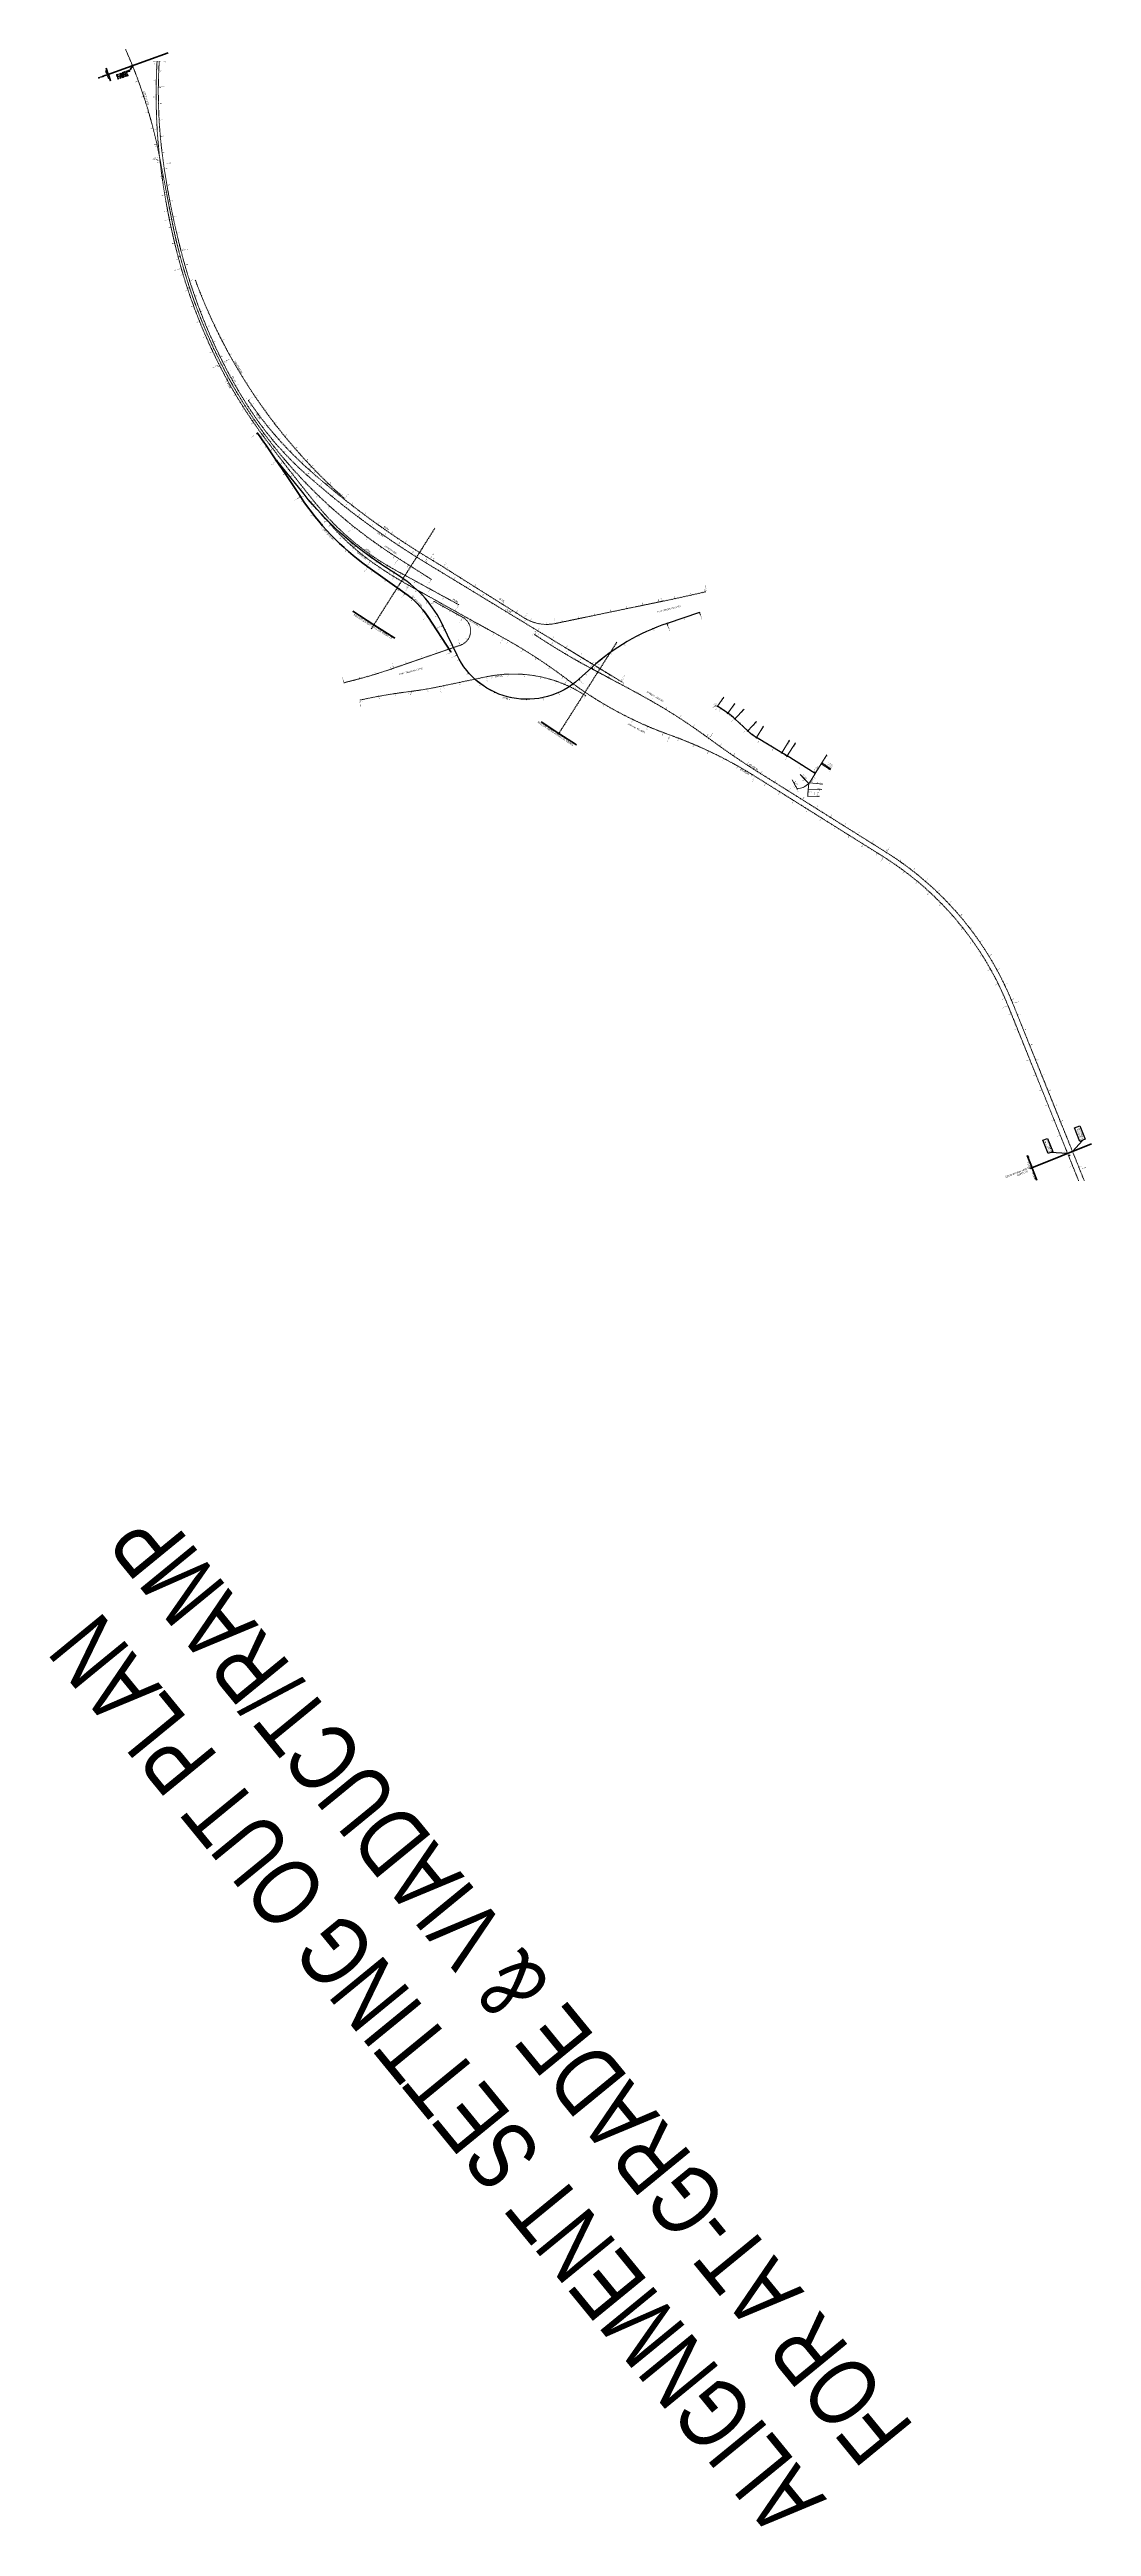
# Model space of a CAD drawing. Header units: metres. Extents: x 27146 to 29051, y 38350 to 42879.
import ezdxf
from ezdxf.enums import TextEntityAlignment as Align

# ---------------------------------------------------------------- set-up
doc = ezdxf.new("R2010")
doc.units = ezdxf.units.M
doc.header["$MEASUREMENT"] = 0
doc.linetypes.add('DGN Style 4', pattern=[1.772068, 0.885481, -0.44274, 0.001107, -0.44274])
for name, color, linetype, lineweight in [('C-_ANOT----_A1', 7, 'Continuous', 30), ('C-_ANOT----_E-', 7, 'Continuous', 13), ('C-_ANOTSPNO_T-', 7, 'Continuous', 0), ('C-_CHNGVIA_T1', 3, 'Continuous', 13), ('C-_MC51----_01-_A1', 7, 'Continuous', 13), ('C-_MC51----_E-', 3, 'Continuous', 40), ('C-_MC5A----_01-_A1', 7, 'Continuous', 13), ('C-_MC5A----_01-_CH', 251, 'Continuous', 0), ('C-_MC5A----_E-', 40, 'Continuous', 30), ('C-_MC5B----_A', 7, 'Continuous', 0), ('C-_NSC-NB--_T-500', 7, 'Continuous', 13), ('C-_RAILCHNG_T-', 7, 'Continuous', 0), ('C-_RAILCHNG_T1', 7, 'Continuous', 13), ('C-_ROADMALG_E-', 1, 'DGN Style 4', 13), ('C-_RSUPCHNG_T-', 3, 'Continuous', 13), ('C-_RSUPMALG_E-', 3, 'DGN Style 4', 13), ('C-_SITEOFF_E-', 7, 'Continuous', 13), ('C-_VIADCOR-_A', 3, 'Continuous', 30), ('C-_XR25CHNG_T-', 3, 'Continuous', 13), ('C-_XR25MALG_E-', 3, 'DGN Style 4', 13), ('C-_YCKC-01-_A1', 7, 'Continuous', 13), ('C-_YCKC-01-_CH', 7, 'Continuous', 13), ('C-_YCKC-01-_E', 5, 'Continuous', 13), ('C-_YCKC-02-_A', 7, 'Continuous', 13), ('C-_YCKC-02-_A1', 7, 'Continuous', 13), ('C-_YCKC-02-_CH', 7, 'Continuous', 13), ('C-_YCKC-02-_E', 4, 'Continuous', 13), ('Plan Notes', 7, 'Continuous', 0), ('Prop_Horiz Alignment', 7, 'Continuous', 0), ('Road Alg', 1, 'Continuous', 30)]:
    doc.layers.add(name, color=color, linetype=linetype, lineweight=lineweight)
doc.layers.add('Level 62', color=7, linetype='Continuous', lineweight=40, plot=False)
doc.styles.add('Detail Anno 1 10_0', font='WORKING.shx', dxfattribs={"width": 0.8})
doc.styles.add('Detail Title 1 1000', font='WORKING.shx', dxfattribs={"width": 0.8, "height": 3})
doc.styles.get("Standard").update_dxf_attribs({"font": 'WORKING.shx'})
doc.styles.add('Style-romans', font='romans.shx')
doc.styles.add('Style-WORKING', font='WORKING.shx')
doc.dimstyles.new('Site 1 2000', dxfattribs={"dimtxt": 4, "dimasz": 4, "dimexe": 2, "dimexo": 2, "dimgap": 2, "dimtad": 1, "dimdec": 1, "dimzin": 3, "dimdsep": 46, "dimtxsty": 'Detail Anno 1 10_0', "dimblk": 'TerminatorOpen_0.5', "dimcen": 0.09, "dimclrd": 7, "dimclre": 7, "dimclrt": 7, "dimadec": 4, "dimazin": 0, "dimtfac": 1, "dimtdec": 1, "dimtofl": 0, "dimtmove": 2, "dimatfit": 3, "dimldrblk": 'TerminatorOpen_0.5', "dimfxl": 1, "dimfrac": 2, "dimtolj": 1, "dimtzin": 3, "dimlwd": 0, "dimlwe": 0, "dimarcsym": 0})
doc.dimstyles.new('Site 1 500', dxfattribs={"dimtxt": 1.25, "dimasz": 1.25, "dimexe": 0.625, "dimexo": 0.625, "dimtad": 1, "dimdec": 1, "dimzin": 3, "dimdsep": 46, "dimtxsty": 'Style-WORKING', "dimblk": 'TerminatorOpen_0.5', "dimcen": 0.09, "dimclrd": 7, "dimclre": 7, "dimclrt": 7, "dimadec": 4, "dimazin": 0, "dimtfac": 1, "dimtdec": 1, "dimtofl": 0, "dimtmove": 2, "dimatfit": 3, "dimldrblk": 'TerminatorOpen_0.5', "dimfxl": 1, "dimfrac": 2, "dimtolj": 1, "dimtzin": 3, "dimlwd": 0, "dimlwe": 0, "dimarcsym": 0})
doc.dimstyles.new('T1000_LaneWidth', dxfattribs={"dimtxt": 2, "dimasz": 1.4, "dimexe": 0.5, "dimexo": 1, "dimgap": 1, "dimtad": 0, "dimtih": 1, "dimtoh": 1, "dimdec": 1, "dimzin": 11, "dimdsep": 46, "dimtxsty": 'Style-WORKING', "dimblk": 'TerminatorOpen_0.4', "dimcen": 0.09, "dimse1": 1, "dimse2": 1, "dimclrd": 7, "dimclre": 7, "dimadec": 4, "dimazin": 3, "dimtfac": 1, "dimtdec": 1, "dimtmove": 0, "dimatfit": 3, "dimldrblk": 'TerminatorOpen_0.4', "dimfxl": 1, "dimfrac": 2, "dimtolj": 1, "dimtzin": 11, "dimlwd": 0, "dimlwe": 0, "dimarcsym": 0})

# ---------------------------------------------------------------- blocks, each defined once
blk = doc.blocks.new('TerminatorOpen_0.5')
at = {"color": 0, "linetype": 'ByBlock', "lineweight": -2}
for q in [(-1, 0.25), (-1, 0), (-1, -0.25)]:
    blk.add_line((0, 0), q, dxfattribs=at)
blk = doc.blocks.new('TerminatorOpen_0.4')
at = {"color": 0, "linetype": 'ByBlock', "lineweight": -2}
for q in [(-1, 0.2), (-1, 0), (-1, -0.2)]:
    blk.add_line((0, 0), q, dxfattribs=at)

msp = doc.modelspace()

# ---------------------------------------------------------------- hatches: boundary and pattern name
at = {"layer": 'C-_ANOTSPNO_T-', "linetype": 'Continuous'}
h = msp.add_hatch(color=7, dxfattribs=at)
edge = h.paths.add_edge_path()
edge.add_arc((27738.9, 41827.5), 1.48, 0, 360)
at = {"layer": 'C-_SITEOFF_E-', "linetype": 'Continuous', "lineweight": 30}
h = msp.add_hatch(color=7, dxfattribs=at)
edge = h.paths.add_edge_path()
edge.add_arc((27253.3, 42833.5), 0.5, 0, 360)
h = msp.add_hatch(color=7, dxfattribs=at)
edge = h.paths.add_edge_path()
edge.add_arc((28942.4, 40834.7), 1, 0, 360)

# ---------------------------------------------------------------- linework, layer by layer
at = {"linetype": 'Continuous'}
msp.add_line((29012, 40857.4), (29010.1, 40856.6), dxfattribs=at)
at = {"layer": 'C-_ANOT----_A1', "color": 7}
for p, q in [((29007.2, 40860.8), (28976.1, 40862.4, 0)), ((29016.1, 40864.4), (29034.6, 40884.6))]:
    msp.add_line(p, q, dxfattribs=at)
for points in [[(29029.7, 40882.7), (29019.7, 40907.5), (29029.4, 40911.4), (29039.5, 40886.6)], [(28971.8, 40860.6, 0), (28962, 40884.8, 0), (28970.7, 40888.3, 0), (28980.5, 40864.1, 0)]]:
    msp.add_3dface(points, dxfattribs=at)
at = {"layer": 'C-_ANOT----_E-', "color": 7, "linetype": 'Continuous', "lineweight": 0}
for centre in [(29000.4, 40858.1), (29038, 40872.8)]:
    msp.add_circle(centre, 0.08, dxfattribs=at)
for p in [(29000.4, 40858.1), (29038, 40872.8)]:
    msp.add_point(p, dxfattribs=at)
at = {"layer": 'C-_ANOTSPNO_T-', "color": 7, "lineweight": 40}
for p, q in [((27251.3, 42832.8), (27362.5, 42873)), ((28938.9, 40833.3), (29050.9, 40878.5))]:
    msp.add_line(p, q, dxfattribs=at)
at = {"layer": 'C-_ANOTSPNO_T-', "color": 7, "linetype": 'DGN Style 4', "lineweight": 30}
for p, q in [((27850.3, 42003.9), (27733.8, 41819.4)), ((28182.9, 41795.4), (28075.6, 41626.6))]:
    msp.add_line(p, q, dxfattribs=at)
at = {"layer": 'C-_ANOTSPNO_T-', "color": 7, "lineweight": 13}
msp.add_circle((28077, 41628.8), 1.01, dxfattribs=at)
at = {"layer": 'C-_MC51----_01-_A1', "flags": 128}
for points in [[(27526, 42177.8), (27524.2, 42176.6)], [(27541.5, 42152.6), (27543.6, 42154.1)], [(27559.2, 42128.4), (27560.6, 42129.3)], [(27576, 42103.5), (27577.4, 42104.5)], [(27592.6, 42078.6), (27594, 42079.5)], [(27604.7, 42061.6), (27603.1, 42060.5)], [(27609.1, 42053.5), (27610.5, 42054.4)], [(27626.7, 42029.2), (27628.1, 42030.2)], [(27645.9, 42006), (27647.2, 42007.2)], [(27666.5, 41984.2), (27667.7, 41985.4)], [(27688.4, 41963.6), (27689.6, 41964.9)], [(27711.6, 41944.5), (27712.7, 41945.8)], [(27727.9, 41933.5), (27727.1, 41932.2)], [(27735.9, 41926.8), (27736.9, 41928.2)], [(27760.3, 41909.4), (27761.3, 41910.8)], [(27784.8, 41892.1), (27785.8, 41893.5)], [(27795.7, 41885.4), (27794.8, 41884.2)], [(27808.7, 41874.1), (27809.8, 41875.3)], [(27816.2, 41867.5), (27816.9, 41868.2)], [(27823, 41860.2), (27823.7, 41860.9)], [(27829.1, 41852.4), (27830.4, 41853.4)], [(27837.3, 41842.4), (27836.1, 41841.5)], [(27846, 41827.7), (27847.4, 41828.6)], [(27862.5, 41802.6), (27863.9, 41803.6)], [(27879.7, 41778), (27878.5, 41777.2)]]:
    msp.add_lwpolyline(points, dxfattribs=at)
at = {"layer": 'C-_MC51----_01-_A1'}
for centre in [(27526, 42177.8), (27727.9, 41933.5), (27795.7, 41885.4), (27837.3, 41842.4), (27879.7, 41778)]:
    msp.add_circle(centre, 0.5, dxfattribs=at)
at = {"layer": 'C-_MC51----_E-'}
for p, q in [((27795.7, 41885.4), (27727.9, 41933.5)), ((27879.7, 41778), (27837.3, 41842.4))]:
    msp.add_line(p, q, dxfattribs=at)
for centre, radius, start, end in [((24247, 39872.6), 4008.2, 33.1011, 35.1084), ((27701.7, 41752.9), 162.4, 33.4014, 54.6646)]:
    msp.add_arc(centre, radius, start, end, dxfattribs=at)
at = {"layer": 'C-_MC51----_E-', "extrusion": (0, 0, -1)}
msp.add_arc((-28002.6, 42321), 475, 305.3354, 326.8989, dxfattribs=at)
at = {"layer": 'C-_MC5A----_01-_A1', "linetype": 'Continuous', "flags": 128}
for points in [[(27561.6, 42127.5), (27560.5, 42126.5)], [(27865, 41826.2), (27862.3, 41824.9)], [(27890.9, 41771.8), (27887.9, 41770.3)], [(28113.7, 41727.7), (28115.3, 41726)], [(28137.4, 41749.2), (28139.2, 41747.2)], [(28367.3, 41678.4), (28378.5, 41694.9)], [(28386.3, 41665.5), (28398.5, 41683.5)], [(28398.8, 41655.5), (28415.7, 41673.3)], [(28422.3, 41633.2), (28438.4, 41650.2)], [(28438.4, 41621), (28451, 41642.2)], [(28484.9, 41593.4), (28498.7, 41616.5)], [(28494.7, 41587.4), (28509.8, 41611.7)], [(28545.9, 41555.4), (28567.1, 41589.3)], [(28558, 41574.6), (28574.4, 41563.9)], [(28535.3, 41538.4), (28559.7, 41535.7)], [(28556.8, 41572.8), (28574, 41562)], [(28532.5, 41513.3), (28553.6, 41514.1)], [(28533, 41527), (28557.7, 41526.1)]]:
    msp.add_lwpolyline(points, dxfattribs=at)
at = {"layer": 'C-_MC5A----_01-_A1', "linetype": 'Continuous'}
msp.add_circle((27561.6, 42127.5), 0.5, dxfattribs=at)
at = {"layer": 'C-_MC5A----_01-_CH', "linetype": 'Continuous', "flags": 128}
for points in [[(27573.9, 42110.8), (27575.2, 42111.9)], [(27592.7, 42087.4), (27594, 42088.5)], [(27611.5, 42064), (27612.8, 42065.1)], [(27630.9, 42041.1), (27632.2, 42042.2)], [(27652.1, 42019), (27653, 42019.7)], [(27652.1, 42019), (27653, 42019.7)], [(27673.1, 41998.3), (27674.2, 41999.6)], [(27695.7, 41978.6), (27696.8, 41979.9)], [(27719.3, 41960), (27720.3, 41961.3)], [(27743.7, 41942.6), (27744.7, 41944)], [(27768.8, 41926.1), (27769.8, 41927.5)], [(27793.8, 41909.6), (27794.8, 41911)], [(27817, 41890.7), (27818.1, 41891.9)], [(27837.3, 41868.8), (27838.6, 41869.8)], [(27854.4, 41844.3), (27855.8, 41845.2)], [(27868.1, 41817.7), (27869.6, 41818.5)], [(28222.4, 41806.8), (28221.6, 41808.3)], [(28249.6, 41819.3), (28248.9, 41820.9)], [(28277.6, 41829.7), (28277.1, 41831.3)], [(28306.1, 41839.2), (28305.6, 41840.8)], [(27881, 41790.7), (27882.5, 41791.4)], [(27894.1, 41763.6), (27895.6, 41764.5)], [(28147.8, 41757.2), (28146.7, 41758.5)], [(28171.3, 41775.6), (28170.3, 41777)], [(28196.3, 41792.2), (28195.4, 41793.6)], [(27911.4, 41739), (27912.7, 41740.1)], [(27933.5, 41718.5), (27934.5, 41719.8)], [(28102.6, 41717.6), (28101.6, 41719)], [(28125.4, 41737.2), (28124.3, 41738.5)], [(27959.4, 41703.1), (27960.1, 41704.7)], [(27988, 41693.5), (27988.4, 41695.2)], [(28017.9, 41690.2), (28017.9, 41691.9)], [(28047.9, 41693.2), (28047.5, 41694.9)], [(28076.6, 41702.5), (28075.9, 41704)]]:
    msp.add_lwpolyline(points, dxfattribs=at)
at = {"layer": 'C-_MC5A----_E-'}
for p, q in [((27611.1, 42065.8), (27561.6, 42127.5)), ((27787.7, 41914.8), (27751.5, 41938.4)), ((28334.3, 41849.5), (28274.8, 41829.6)), ((27890.9, 41771.8), (27865, 41826.2)), ((28137.4, 41749.2), (28113.7, 41727.7))]:
    msp.add_line(p, q, dxfattribs=at)
at = {"layer": 'C-_MC5A----_E-', "flags": 128}
msp.add_lwpolyline([(28334.3, 41849.5), (28274.8, 41829.6, 0.104038), (28137.4, 41749.2), (28113.7, 41727.7, -0.502884), (27890.9, 41771.8), (27865, 41826.2, 0.137919), (27787.7, 41914.8), (27751.5, 41938.4, -0.079171), (27611.1, 42065.8), (27561.6, 42127.5)], format="xyb", dxfattribs=at)
at = {"layer": 'C-_MC5A----_E-', "extrusion": (0, 0, -1)}
for centre, radius, start, end in [((-28080.9, 42442.6), 602.2, 303.1633, 321.2701), ((-28018.7, 41832.5), 141.5, 227.7854, 334.5738)]:
    msp.add_arc(centre, radius, start, end, dxfattribs=at)
at = {"layer": 'C-_MC5A----_E-'}
for centre, radius, start, end in [((27668.9, 41733), 217.2, 25.4262, 56.8367), ((28397.3, 41462.7), 386.8, 108.4563, 132.2146)]:
    msp.add_arc(centre, radius, start, end, dxfattribs=at)
at = {"layer": 'C-_MC5B----_A', "linetype": 'Continuous', "flags": 128}
for points in [[(27509.9, 42237.8), (27508.9, 42237.2)], [(27527.3, 42213.4), (27526.3, 42212.7)], [(27545.7, 42189.8), (27544.8, 42189)], [(27565.1, 42166.9), (27564.2, 42166.1)], [(27585.5, 42145), (27584.7, 42144.2)], [(27606.9, 42124), (27606.1, 42123.1)], [(27629.2, 42103.9), (27628.4, 42103)], [(27651.9, 42084.3), (27651.1, 42083.4)], [(27657.8, 42084.2), (27656.9, 42083.3)], [(27675, 42065.2), (27674.3, 42064.3)], [(27698.5, 42046.6), (27697.8, 42045.7)], [(27722.4, 42028.5), (27721.7, 42027.5)], [(27746.7, 42010.8), (27746, 42009.9)], [(27771.2, 41993.7), (27770.6, 41992.7)], [(27796.2, 41977), (27795.5, 41976)], [(27821.4, 41960.8), (27820.8, 41959.8)], [(27847, 41945.2), (27846.4, 41944.2)], [(27872.5, 41929.4), (27871.9, 41928.3)], [(27897.9, 41913.4), (27897.3, 41912.4)], [(27923.3, 41897.4), (27922.7, 41896.4)], [(27948.7, 41881.5), (27948.1, 41880.4)], [(27974.1, 41865.5), (27973.5, 41864.5)], [(27999.5, 41849.5), (27998.9, 41848.5)], [(28171.9, 41851.3), (28172.1, 41850.1)], [(28201.3, 41857.4), (28201.5, 41856.2)], [(28230.6, 41863.5), (28230.9, 41862.3)], [(28260, 41869.6), (28260.3, 41868.4)], [(28289.4, 41875.7), (28289.6, 41874.6)], [(28318.7, 41882.2), (28318.9, 41881)], [(28345, 41888.3), (28345.3, 41887.1)], [(28345, 41888.3), (28345.3, 41887.1)], [(28025.3, 41834.5), (28024.9, 41833.4)], [(28054.3, 41828.6), (28054.3, 41827.4)], [(28083.8, 41833), (28084, 41831.8)], [(28113.1, 41839.1), (28113.4, 41837.9)], [(28113.1, 41839.1), (28113.4, 41837.9)], [(28142.5, 41845.2), (28142.8, 41844)]]:
    msp.add_lwpolyline(points, dxfattribs=at)
at = {"layer": 'C-_NSC-NB--_T-500', "color": 1, "flags": 128}
msp.add_lwpolyline([(27297, 42849.3), (27297.9, 42849.7)], dxfattribs=at)
at = {"layer": 'C-_RAILCHNG_T-'}
for p, q in [((28367.3, 41678.4), (28362.9, 41678.8)), ((28545.9, 41555.4), (28544.9, 41559))]:
    msp.add_line(p, q, dxfattribs=at)
at = {"layer": 'C-_RAILCHNG_T-', "flags": 128}
for points in [[(28366.7, 41677.5), (28367.9, 41679.2)], [(28366.7, 41677.5), (28367.9, 41679.2)], [(28366.7, 41677.5), (28367.9, 41679.2)], [(28366.7, 41677.5), (28367.9, 41679.2)], [(28373, 41673.3), (28374.1, 41674.9)], [(28373, 41673.3), (28374.1, 41674.9)], [(28397.1, 41655.7), (28398.4, 41657.2)], [(28397.1, 41655.7), (28398.4, 41657.2)], [(28418.9, 41635.1), (28420.2, 41636.5)], [(28418.9, 41635.1), (28420.2, 41636.5)], [(28443, 41617.1), (28444.1, 41618.8)], [(28443, 41617.1), (28444.1, 41618.8)], [(28468.8, 41601.8), (28469.9, 41603.5)], [(28468.8, 41601.8), (28469.9, 41603.5)], [(28494.5, 41586.3), (28495.6, 41588)], [(28494.5, 41586.3), (28495.6, 41588)], [(28520, 41570.4), (28521, 41572.1)], [(28520, 41570.4), (28521, 41572.1)]]:
    msp.add_lwpolyline(points, dxfattribs=at)
at = {"layer": 'C-_RAILCHNG_T1', "linetype": 'Continuous', "flags": 128}
for points in [[(27341.6, 42852.7), (27342.8, 42852.6)], [(27341.8, 42857.3), (27343, 42857.2)], [(27341.8, 42857.3), (27343, 42857.2)], [(27345.8, 42857.3), (27347, 42857.3)], [(27345.8, 42857.3), (27347, 42857.3)], [(27340.4, 42822.7), (27341.6, 42822.7)], [(27344.1, 42810.4), (27345.3, 42810.4)], [(27344.9, 42840.4), (27346.1, 42840.3)], [(27340.1, 42792.7), (27341.3, 42792.7)], [(27340.7, 42762.7), (27341.9, 42762.7)], [(27344.4, 42780.4), (27345.6, 42780.4)], [(27342.1, 42732.7), (27343.3, 42732.8)], [(27345.6, 42750.4), (27346.8, 42750.4)], [(27347.8, 42720.4), (27349, 42720.5)], [(27344.3, 42702.8), (27345.5, 42702.9)], [(27347.4, 42672.9), (27348.6, 42673)], [(27350.9, 42690.6), (27352.1, 42690.7)], [(27355, 42660.8), (27356.2, 42661)], [(27351.3, 42643.1), (27352.5, 42643.3)], [(27359.8, 42631.2), (27361, 42631.4)], [(27355.9, 42613.5), (27357.1, 42613.7)], [(27361.2, 42583.9), (27362.4, 42584.2)], [(27365.2, 42601.7), (27366.4, 42601.9)], [(27371.2, 42572.3), (27372.3, 42572.5)], [(27367.2, 42554.5), (27368.4, 42554.8)], [(27373.9, 42525.3), (27375.1, 42525.6)], [(27377.7, 42543), (27378.9, 42543.3)], [(27381.3, 42496.2), (27382.5, 42496.5)], [(27384.8, 42513.8), (27386, 42514.1)], [(27392.7, 42484.8), (27393.8, 42485.2)], [(27389.5, 42467.3), (27390.6, 42467.7)], [(27398.6, 42438.7), (27399.7, 42439.1)], [(27401.3, 42456.1), (27402.5, 42456.5)], [(27408.6, 42410.4), (27409.7, 42410.8)], [(27410.9, 42427.6), (27412, 42428)], [(27421.2, 42399.5), (27422.3, 42399.9)], [(27419.3, 42382.4), (27420.5, 42382.8)], [(27430.9, 42354.7), (27432, 42355.2)], [(27432.4, 42371.6), (27433.5, 42372.1)], [(27444.4, 42344.1), (27445.5, 42344.6)], [(27443.3, 42327.4), (27444.4, 42327.9)], [(27456.6, 42300.4), (27457.6, 42301)], [(27457.2, 42317), (27458.3, 42317.5)], [(27470.6, 42273.9), (27471.7, 42274.5)], [(27470.9, 42290.2), (27471.9, 42290.8)], [(27485.4, 42263.9), (27486.4, 42264.5)], [(27485.5, 42247.8), (27486.6, 42248.5)], [(27500.8, 42238.2), (27501.8, 42238.8)], [(27501.3, 42222.3), (27502.3, 42223)], [(27517.1, 42213), (27518.1, 42213.6)], [(27517.9, 42197.3), (27518.9, 42198)], [(27534.6, 42188.6), (27535.5, 42189.3)], [(27535.4, 42172.9), (27536.4, 42173.6)], [(27553.2, 42165), (27554.2, 42165.8)], [(27553.5, 42149), (27554.5, 42149.7)], [(27571.8, 42125.2), (27572.7, 42125.9)], [(27573.1, 42142.5), (27574, 42143.3)], [(27594, 42121), (27594.9, 42121.8)], [(27590.2, 42101.5), (27591.1, 42102.2)], [(27608.8, 42077.9), (27609.7, 42078.7)], [(27616, 42100.5), (27616.8, 42101.4)], [(27638.7, 42080.9), (27639.4, 42081.8)], [(27627.5, 42054.4), (27628.4, 42055.2)], [(27646.7, 42031.4), (27647.6, 42032.2)], [(27661.7, 42061.6), (27662.5, 42062.6)], [(27685.1, 42042.9), (27685.9, 42043.8)], [(27651.4, 42019.2), (27652.7, 42020.4)], [(27659.6, 42010), (27660.5, 42010.7)], [(27667.3, 42009.5), (27668.1, 42010.4)], [(27680.1, 41987.9), (27680.9, 41988.8)], [(27689.2, 41988.9), (27689.9, 41989.8)], [(27708.9, 42024.6), (27709.7, 42025.5)], [(27733.1, 42006.8), (27733.8, 42007.8)], [(27757.6, 41989.5), (27758.3, 41990.4)], [(27702, 41967.4), (27702.8, 41968.3)], [(27712.3, 41969.8), (27713, 41970.7)], [(27725.3, 41948.5), (27726.1, 41949.5)], [(27736.5, 41952.1), (27737.2, 41953.1)], [(27761.8, 41935.9), (27762.4, 41936.9)], [(27782.4, 41972.6), (27783.1, 41973.6)], [(27807.6, 41956.3), (27808.3, 41957.3)], [(27833.1, 41940.5), (27833.8, 41941.5)], [(27749.8, 41931.1), (27750.5, 41932.1)], [(27775, 41914.8), (27775.7, 41915.9)], [(27788, 41921.2), (27788.6, 41922.3)], [(27800.9, 41899.6), (27801.5, 41900.7)], [(27814.3, 41906.8), (27814.9, 41907.9)], [(27840.7, 41892.5), (27841.3, 41893.5)], [(27858.8, 41924.9), (27859.4, 41925.9)], [(27884.4, 41909.3), (27885, 41910.3)], [(27910, 41893.7), (27910.6, 41894.7)], [(27827.2, 41885.1), (27827.7, 41886.1)], [(27848.6, 41869.5), (27849.2, 41870.6)], [(27848.6, 41869.5), (27849.2, 41870.6)], [(27853.4, 41870.5), (27854, 41871.6)], [(27864.5, 41860.7), (27865, 41861.8)], [(27867, 41878.1), (27867.6, 41879.1)], [(27879.6, 41856), (27880.2, 41857)], [(27890.7, 41846.2), (27891.3, 41847.2)], [(27893.3, 41863.7), (27893.9, 41864.8)], [(27935.6, 41878.1), (27936.3, 41879.1)], [(27961.3, 41862.5), (27961.9, 41863.5)], [(27986.9, 41846.9), (27987.5, 41847.9)], [(28334.3, 41849.5), (28335.9, 41844.7)], [(27905.8, 41841.4), (27906.4, 41842.4)], [(27912.8, 41827.5), (27913.9, 41828)], [(27932.1, 41826.8), (27932.7, 41827.9)], [(27958.3, 41812.3), (27958.9, 41813.3)], [(28012.5, 41831.3), (28013.2, 41832.4)], [(28032.4, 41808.9), (28033, 41809.9)], [(28032.4, 41808.9), (28033, 41809.9)], [(28036.9, 41805.9), (28037.6, 41806.9)], [(28038.2, 41815.7), (28038.8, 41816.8)], [(28063.8, 41800.1), (28064.4, 41801.2)], [(28274.8, 41829.6), (28276.4, 41824.9)], [(27798.8, 41756.7), (27799.2, 41755.6)], [(27827.1, 41766.5), (27827.5, 41765.4)], [(27855.5, 41776.3), (27855.9, 41775.2)], [(27883.8, 41786.1), (27884.2, 41785)], [(27909.5, 41799.8), (27910.5, 41799)], [(27984.5, 41797.7), (27985.1, 41798.7)], [(28010.3, 41782.4), (28010.9, 41783.5)], [(28035.7, 41766.4), (28036.3, 41767.4)], [(28062.2, 41789.6), (28062.8, 41790.7)], [(28087.8, 41774.1), (28088.4, 41775.1)], [(28089.4, 41784.6), (28090, 41785.6)], [(28113.8, 41759.1), (28114.4, 41760.1)], [(28113.8, 41759.1), (28114.4, 41760.1)], [(28115.1, 41769), (28115.7, 41770)], [(28115.1, 41769), (28115.7, 41770)], [(27684, 41721.9), (27684.3, 41720.8)], [(27713.1, 41729.4), (27713.4, 41728.3)], [(27741.9, 41737.8), (27742.2, 41736.6)], [(27770.4, 41747), (27770.8, 41745.8)], [(27836.6, 41709.4), (27836.4, 41710.6)], [(27866.1, 41715.2), (27865.9, 41716.3)], [(27895.5, 41721.3), (27895.2, 41722.5)], [(27924.8, 41727.5), (27924.6, 41728.7)], [(27954.2, 41733.4), (27954, 41734.6)], [(27984, 41736.5), (27983.9, 41737.7)], [(28013.9, 41735.9), (28014, 41737.1)], [(28043.4, 41731.5), (28043.7, 41732.7)], [(28060.5, 41749.7), (28061.2, 41750.7)], [(28072.3, 41723.5), (28072.6, 41724.7)], [(28084.9, 41732.2), (28085.6, 41733.2)], [(28099.9, 41712), (28100.4, 41713.1)], [(28099.9, 41712), (28100.4, 41713.1)], [(28109, 41714.4), (28109.7, 41715.3)], [(28109, 41714.4), (28109.7, 41715.3)], [(28140.2, 41744.7), (28140.7, 41745.8)], [(28140.2, 41744.7), (28140.7, 41745.8)], [(28140.7, 41753.4), (28141.3, 41754.4)], [(28140.7, 41753.4), (28141.3, 41754.4)], [(28166.3, 41737.8), (28166.9, 41738.8)], [(28166.3, 41737.8), (28166.9, 41738.8)], [(28166.6, 41730.5), (28167.2, 41731.6)], [(28166.6, 41730.5), (28167.2, 41731.6)], [(28191.9, 41722.2), (28192.6, 41723.2)], [(28193.1, 41716.4), (28193.6, 41717.4)], [(27714, 41689.2), (27713.7, 41690.3)], [(27714, 41689.2), (27713.7, 41690.3)], [(27718.3, 41690.1), (27718, 41691.3)], [(27747.7, 41695.9), (27747.5, 41697.1)], [(27777.2, 41700.9), (27777.1, 41702.1)], [(27807, 41705), (27806.8, 41706.2)], [(28125.8, 41697.1), (28126.5, 41698.1)], [(28125.8, 41697.1), (28126.5, 41698.1)], [(28133.9, 41697.5), (28134.5, 41698.5)], [(28133.9, 41697.5), (28134.5, 41698.5)], [(28159.4, 41681.7), (28160, 41682.7)], [(28185.6, 41667), (28186.1, 41668)], [(28219.5, 41702.2), (28220.1, 41703.3)], [(28245.7, 41687.7), (28246.3, 41688.7)], [(28271.5, 41672.4), (28272.2, 41673.4)], [(28212.3, 41653.4), (28212.9, 41654.5)], [(28239.7, 41641), (28240.1, 41642.1)], [(28267.5, 41629.8), (28267.9, 41630.9)], [(28295.7, 41619.4), (28296.1, 41620.5)], [(28296.9, 41656.4), (28297.6, 41657.4)], [(28321.8, 41639.8), (28322.5, 41640.8)], [(28346.3, 41622.5), (28347, 41623.4)], [(28323.5, 41608.2), (28323.9, 41609.3)], [(28350.8, 41595.9), (28351.3, 41597)], [(28370.6, 41604.8), (28371.3, 41605.8)], [(28377.7, 41582.7), (28378.3, 41583.7)], [(28395.2, 41587.7), (28395.9, 41588.7)], [(28404.1, 41568.4), (28404.7, 41569.5)], [(28420.2, 41571), (28420.8, 41572)], [(28429.9, 41553.2), (28430.5, 41554.2)], [(28445.4, 41554.8), (28446.1, 41555.8)], [(28455.3, 41537.3), (28456, 41538.3)], [(28470.9, 41538.9), (28471.5, 41539.9)], [(28480.7, 41521.3), (28481.4, 41522.4)], [(28496.3, 41522.9), (28496.9, 41524)], [(28506.2, 41505.4), (28506.8, 41506.4)], [(28521.7, 41507), (28522.3, 41508)], [(28531.6, 41489.5), (28532.2, 41490.5)], [(28547.1, 41491.1), (28547.8, 41492.1)], [(28557, 41473.5), (28557.6, 41474.6)], [(28572.5, 41475.1), (28573.2, 41476.1)], [(28582.4, 41457.6), (28583.1, 41458.6)], [(28598, 41459.2), (28598.6, 41460.2)], [(28607.8, 41441.7), (28608.5, 41442.7)], [(28623.4, 41443.3), (28624, 41444.3)], [(28633.3, 41425.7), (28633.9, 41426.7)], [(28648.8, 41427.3), (28649.4, 41428.3)], [(28658.7, 41409.8), (28659.3, 41410.8)], [(28674.2, 41411.4), (28674.8, 41412.4)], [(28683.9, 41393.7), (28684.6, 41394.7)], [(28699.2, 41394.9), (28699.9, 41395.9)], [(28708.4, 41376.4), (28709.1, 41377.4)], [(28723.3, 41377.1), (28724.1, 41378.1)], [(28732, 41357.9), (28732.7, 41358.8)], [(28746.5, 41358.1), (28747.3, 41359)], [(28754.5, 41338.1), (28755.3, 41339)], [(28768.7, 41338), (28769.5, 41338.8)], [(28776, 41317.2), (28776.9, 41318.1)], [(28789.8, 41316.7), (28790.7, 41317.5)], [(28796.4, 41295.3), (28797.3, 41296.1)], [(28809.8, 41294.4), (28810.7, 41295.2)], [(28815.6, 41272.2), (28816.5, 41273)], [(28828.6, 41271.1), (28829.6, 41271.8)], [(28833.5, 41248.3), (28834.5, 41249)], [(28846.2, 41246.8), (28847.2, 41247.5)], [(28850.2, 41223.4), (28851.2, 41224)], [(28862.6, 41221.7), (28863.6, 41222.3)], [(28865.6, 41197.6), (28866.6, 41198.2)], [(28877.6, 41195.8), (28878.6, 41196.3)], [(28879.6, 41171.2), (28880.7, 41171.7)], [(28891.3, 41169.1), (28892.3, 41169.6)], [(28892.2, 41144), (28893.3, 41144.4)], [(28903.5, 41141.8), (28904.7, 41142.2)], [(28903.6, 41116.2), (28904.7, 41116.7)], [(28914.8, 41114), (28915.9, 41114.4)], [(28914.8, 41088.4), (28915.9, 41088.8)], [(28926, 41086.2), (28927.1, 41086.6)], [(28926, 41060.6), (28927.1, 41061)], [(28937.2, 41032.8), (28938.3, 41033.2)], [(28937.3, 41058.3), (28938.4, 41058.8)], [(28948.5, 41030.5), (28949.6, 41031)], [(28948.4, 41004.9), (28949.5, 41005.4)], [(28959.7, 41002.7), (28960.8, 41003.1)], [(28959.7, 40977.1), (28960.8, 40977.6)], [(28970.9, 40974.9), (28972, 40975.3)], [(28970.9, 40949.3), (28972, 40949.7)], [(28982.1, 40947), (28983.2, 40947.5)], [(28982.1, 40921.5), (28983.2, 40921.9)], [(28993.3, 40919.2), (28994.5, 40919.7)], [(28993.3, 40893.6), (28994.4, 40894.1)], [(29004.5, 40865.8), (29005.6, 40866.3)], [(29004.6, 40891.4), (29005.7, 40891.8)], [(29015.8, 40863.6), (29016.9, 40864)], [(29015.7, 40838), (29016.9, 40838.4)], [(29027, 40835.7), (29028.1, 40836.2)]]:
    msp.add_lwpolyline(points, dxfattribs=at)
at = {"layer": 'C-_RAILCHNG_T1', "linetype": 'Continuous'}
for centre in [(28334.3, 41849.5), (27865, 41826.2), (28274.8, 41829.6), (27890.9, 41771.8), (28113.7, 41727.7)]:
    msp.add_circle(centre, 0.5, dxfattribs=at)
at = {"layer": 'C-_ROADMALG_E-', "color": 7, "linetype": 'DGN Style 4', "lineweight": 13}
for p, q in [((27458.5, 42303.7), (27458.5, 42303.7)), ((27889.8, 41906.7), (27831.7, 41942)), ((27864.6, 41880.1), (27778.2, 41927.2)), ((27855.2, 41870.2), (27802.7, 41899.4)), ((27866.1, 41932.7), (27896.3, 41913.7)), ((28172.8, 41734.5), (27889.9, 41906.6)), ((27896.4, 41913.6), (28013.8, 41839.8)), ((27853, 41867.8), (27848.9, 41870)), ((27901.4, 41840.9), (27853.3, 41867.6)), ((27975.3, 41803.5), (27855.5, 41870)), ((27893.6, 41864.2), (27864.9, 41879.9)), ((28094.5, 41834.6), (28266.9, 41870.4)), ((28070.5, 41829.6), (28138.8, 41843.8)), ((27775.5, 41748.1), (27896.9, 41790)), ((28192.3, 41722.7), (28093.4, 41782.9)), ((27944.4, 41732.2), (27859, 41714.3)), ((28169.7, 41729.6), (28134.5, 41748.4)), ((28218.5, 41703.4), (28134.5, 41748.4)), ((28472.5, 41527.2), (28435.8, 41550.2)), ((28477.3, 41535.6), (28444.9, 41555.9)), ((28675.7, 41411.2), (28478.1, 41535.1)), ((28670.6, 41403.1), (28473.2, 41526.8)), ((28540.1, 41484.2), (28540.7, 41485.2)), ((29027.4, 40810.8), (28898.2, 41131.2)), ((29029.6, 40831), (28907.1, 41134.8))]:
    msp.add_line(p, q, dxfattribs=at)
at = {"layer": 'C-_ROADMALG_E-', "color": 7, "linetype": 'DGN Style 4', "lineweight": 13, "extrusion": (0, 0, -1)}
for centre, radius, start, end in [((-28394.1, 42797.1), 1053.4, 353.5563, 3.2722), ((-28216, 42803.4), 871.3, 0.4906, 3.5492), ((-28269.7, 42802.9), 925, 351.7263, 0.4906), ((-28589.5, 42819.2), 1250, 344.196, 353.5563), ((-28848.8, 42887.1), 1510.2, 345.5876, 351.7263), ((-28367.6, 42763.5), 1013.4, 339.0047, 345.5876), ((-28367.6, 42763.5), 1021.4, 338.9883, 343.8161), ((-28367.6, 42763.5), 1021.4, 333.2298, 338.9883), ((-28367.6, 42763.5), 1013.4, 333.2298, 339.0047), ((-28261.4, 42709.8), 902.4, 322.8635, 333.2298), ((-28261.4, 42709.8), 894.4, 327.2152, 333.2298), ((-28013.9, 42550.4), 600, 311.5969, 327.2152), ((-31528, 45183.6), 5000, 321.5389, 322.8635), ((-31528, 45183.6), 5000, 321.1745, 321.5389), ((-28611.4, 43223.5), 1500, 310.9312, 311.5969), ((-28611.4, 43223.5), 1500, 301.3165, 310.9312), ((-28010.6, 42353), 485, 298.6252, 321.1745), ((-27980.2, 42286.9), 423, 305.8594, 320.7685), ((-28142.5, 42511.4), 700, 299.0396, 305.8594), ((-27067.8, 40662.8), 1500, 121.0818, 122.1547), ((-28725, 42850.5), 1250.3, 298.1809, 303.6205), ((-28725, 42850.5), 1250.3, 298.1809, 300.3556), ((-27725.6, 42350.5), 650, 258.1586, 262.9605), ((-28515.5, 42285), 700, 301.9107, 307.1083), ((-28515.5, 42285), 700, 289.6606, 307.1083), ((-29247.1, 42835.4), 1510.2, 302.0862, 306.3772)]:
    msp.add_arc(centre, radius, start, end, dxfattribs=at)
at = {"layer": 'C-_ROADMALG_E-', "color": 7, "linetype": 'DGN Style 4', "lineweight": 13}
for centre, radius, start, end in [((28072.9, 42619.1), 680.5, 214.105, 228.3024), ((28611.4, 43223.5), 1490, 228.3024, 229.0877), ((28611.4, 43223.5), 1490, 229.0877, 238.9182), ((27655.4, 44816), 3008.5, 281.7279, 283.2537), ((27887.8, 41816.4), 28, 289.0337, 60.9604), ((27489.9, 40929.3), 1000, 52.8917, 60.9604), ((28054.8, 41905.1), 77.1, 237.8453, 281.7279), ((27449.4, 42693.4), 1000, 283.581, 289.0337), ((27993.8, 41496.8), 240.5, 56.6153, 101.8414), ((27993.8, 41496.8), 240.5, 56.6153, 65.9148), ((27489.9, 40929.3), 1000, 52.8917, 52.9636), ((27928.5, 40707.7), 1005.2, 97.0395, 102.3279), ((27699, 40733.8), 1100, 53.6228, 61.8191), ((28010.8, 40872.4), 800, 57.9138, 70.3394), ((28365.4, 40916.4), 574.4, 41.5205, 57.9138), ((28365.4, 40916.4), 584, 41.5263, 57.9138), ((28365.4, 40916.4), 584, 21.961, 41.5483), ((28365.4, 40916.4), 574.4, 21.961, 41.5475), ((19764.6, 37095.1), 9989.8, 21.83433, 21.96102)]:
    msp.add_arc(centre, radius, start, end, dxfattribs=at)
at = {"layer": 'C-_RSUPCHNG_T-', "lineweight": 30, "flags": 128}
for points in [[(27307.7, 42821.5), (27308.6, 42821.9)], [(27317.5, 42793.2), (27318.5, 42793.5)], [(27326.4, 42764.6), (27327.4, 42764.9)], [(27334.4, 42735.7), (27335.4, 42735.9)], [(27341.4, 42706.5), (27342.4, 42706.7)], [(27347.4, 42677.1), (27348.4, 42677.3)], [(27353.2, 42647.7), (27354.2, 42647.9)], [(27364.6, 42588.8), (27365.6, 42589)], [(27370.4, 42559.4), (27371.4, 42559.6)], [(27376.9, 42530), (27377.8, 42530.3)], [(27384.2, 42500.9), (27385.1, 42501.2)], [(27392.3, 42472), (27393.3, 42472.3)], [(27401.3, 42443.4), (27402.3, 42443.7)], [(27411.2, 42415.1), (27412.1, 42415.4)], [(27421.9, 42387), (27422.8, 42387.4)], [(27433.4, 42359.3), (27434.3, 42359.7)], [(27445.7, 42331.9), (27446.6, 42332.4)], [(27458.9, 42304.9), (27459.7, 42305.4)], [(27472.8, 42278.4), (27473.7, 42278.9)], [(27487.7, 42252.3), (27488.5, 42252.8)], [(27503.4, 42226.7), (27504.2, 42227.3)], [(27519.9, 42201.7), (27520.7, 42202.2)], [(27537.3, 42177.2), (27538.1, 42177.8)], [(27555.5, 42153.3), (27556.3, 42153.9)], [(27574.5, 42130.1), (27575.2, 42130.7)], [(27594.2, 42107.5), (27594.9, 42108.1)], [(27614.7, 42085.5), (27615.4, 42086.2)], [(27635.9, 42064.3), (27636.6, 42065)], [(27657.8, 42043.8), (27658.5, 42044.5)], [(27680.4, 42024), (27681, 42024.7)], [(27703.6, 42005), (27704.2, 42005.7)], [(27727.4, 41986.7), (27728, 41987.5)], [(27751.8, 41969.2), (27752.4, 41970)], [(27776.7, 41952.5), (27777.3, 41953.3)], [(27802, 41936.4), (27802.6, 41937.2)], [(27827.4, 41920.3), (27827.9, 41921.1)], [(27843.4, 41910), (27844, 41911)]]:
    msp.add_lwpolyline(points, dxfattribs=at)
at = {"layer": 'C-_RSUPCHNG_T-', "flags": 128}
msp.add_lwpolyline([(27358.9, 42618.2), (27359.9, 42618.4)], dxfattribs=at)
at = {"layer": 'C-_RSUPMALG_E-'}
for p, q in [((27369, 42569), (27346.9, 42682.7)), ((27843.7, 41910.5), (27783.9, 41948.5))]:
    msp.add_line(p, q, dxfattribs=at)
msp.add_arc((26454.9, 42509.2), 908.7, 11.011, 24.0182, dxfattribs=at)
at = {"layer": 'C-_RSUPMALG_E-', "extrusion": (0, 0, -1)}
for centre, radius, start, end in [((-28366.9, 42763.2), 1016.6, 333.1753, 348.989), ((-28261.3, 42709.8), 898.3, 308.6186, 333.1753), ((-28292.7, 42749.1), 948.6, 302.4392, 308.6186)]:
    msp.add_arc(centre, radius, start, end, dxfattribs=at)
at = {"layer": 'C-_VIADCOR-_A'}
msp.add_circle((27297.5, 42849.5), 1.25, dxfattribs=at)
at = {"layer": 'C-_XR25CHNG_T-', "flags": 128}
for points in [[(27413.2, 42457.1), (27412.1, 42456.7)], [(27424.1, 42429.1), (27422.9, 42428.7)], [(27435.7, 42401.5), (27434.6, 42401)], [(27448.2, 42374.2), (27447.1, 42373.7)], [(27461.5, 42347.4), (27460.4, 42346.8)], [(27475.6, 42320.9), (27474.6, 42320.3)], [(27490.5, 42294.9), (27489.5, 42294.3)], [(27506.2, 42269.4), (27505.2, 42268.7)], [(27522.6, 42244.3), (27521.7, 42243.6)], [(27539.8, 42219.7), (27538.9, 42219)], [(27557.8, 42195.7), (27556.8, 42195)], [(27576.4, 42172.2), (27575.5, 42171.4)], [(27595.7, 42149.3), (27594.8, 42148.5)], [(27615.8, 42127), (27614.9, 42126.2)], [(27636.4, 42105.3), (27635.6, 42104.4)], [(27679.7, 42063.8), (27678.9, 42062.9)]]:
    msp.add_lwpolyline(points, dxfattribs=at)
at = {"layer": 'C-_XR25MALG_E-'}
msp.add_arc((28346, 42802.2), 995.2, 200.3056, 228.414, dxfattribs=at)
at = {"layer": 'C-_YCKC-01-_CH', "linetype": 'Continuous', "flags": 128}
for points in [[(28558.8, 41574.1), (28557.2, 41575.2)], [(28513, 41526.4), (28512.8, 41528.4)], [(28534.6, 41536.3), (28533.2, 41537.7)], [(28542.9, 41548.7), (28541.2, 41549.7)], [(28533.8, 41521.4), (28531.8, 41521.5)]]:
    msp.add_lwpolyline(points, dxfattribs=at)
at = {"layer": 'C-_YCKC-01-_E', "linetype": 'Continuous', "flags": 128}
msp.add_lwpolyline([(28558, 41574.6, 0.005098), (28556.8, 41572.8), (28535.3, 41538.4, 0.081506), (28533, 41527), (28532.5, 41513.3)], format="xyb", dxfattribs=at)
at = {"layer": 'C-_YCKC-02-_A', "linetype": 'Continuous', "flags": 128}
for points in [[(28512.9, 41527.4), (28503.6, 41543.9)], [(28533.9, 41537), (28518.2, 41553.5)]]:
    msp.add_lwpolyline(points, dxfattribs=at)
at = {"layer": 'C-_YCKC-02-_CH', "linetype": 'Continuous', "flags": 128}
for points in [[(28513, 41526.4), (28512.8, 41528.4)], [(28534.6, 41536.3), (28533.2, 41537.7)]]:
    msp.add_lwpolyline(points, dxfattribs=at)
at = {"layer": 'C-_YCKC-02-_E', "linetype": 'Continuous', "extrusion": (0, 0, -1)}
msp.add_arc((-28509.3, 41562.9), 35.7, 226.5467, 264.2823, dxfattribs=at)
at = {"layer": 'Plan Notes', "color": 7, "linetype": 'Continuous', "lineweight": 0, "flags": 128}
msp.add_lwpolyline([(28387, 41665), (28387, 41665), (28387, 41665), (28387, 41665), (28387, 41665), (28387, 41665), (28387, 41665), (28387, 41665)], dxfattribs=at)
msp.add_lwpolyline([(28387, 41665), (28387, 41665), (28387, 41665), (28387, 41665), (28387, 41665), (28387, 41665), (28387, 41665), (28387, 41665)], dxfattribs=at)
at = {"layer": 'Prop_Horiz Alignment', "color": 7, "linetype": 'Continuous', "lineweight": 30}
for centre in [(28386.3, 41665.5), (28386.3, 41665.5), (28398.8, 41655.5), (28398.8, 41655.5), (28422.3, 41633.2), (28422.3, 41633.2), (28438.4, 41621), (28438.4, 41621), (28484.9, 41593.4), (28484.9, 41593.4), (28494.7, 41587.4), (28494.7, 41587.4)]:
    msp.add_circle(centre, 0.9, dxfattribs=at)
msp.add_3dface([(28367.3, 41678.4), (28367.3, 41678.4), (28367.3, 41678.4)], dxfattribs=at)
msp.add_3dface([(28367.3, 41678.4), (28367.3, 41678.4), (28367.3, 41678.4)], dxfattribs=at)
at = {"layer": 'Road Alg', "flags": 128}
msp.add_lwpolyline([(28545.9, 41555.4), (28494.7, 41587.4, 0.005653), (28484.9, 41593.4), (28438.4, 41621, -0.0554), (28422.3, 41633.2), (28398.8, 41655.5, 0.04064), (28386.3, 41665.5), (28367.3, 41678.4)], format="xyb", dxfattribs=at)

# ---------------------------------------------------------------- texts
at = {"color": 7, "lineweight": 13, "char_height": 1.25, "attachment_point": 8, "line_spacing_factor": 0.6, "style": 'Style-WORKING'}
for s, insert, rotation in [('\\H1x;\\W0.8;STR L=22.932m', (28377.1, 41672.4), 325.8894), ('\\H1x;\\W0.8;R=98.700m', (28392.4, 41660.3), 141.235), ('\\H1x;\\W0.8;STR L=32.402m', (28410.9, 41644.8), 316.5805), ('\\H1x;\\W0.8;R=91.300m', (28430.4, 41627.1), 322.9224), ('\\H1x;\\W0.8;STR L=54.159m', (28462, 41607.7), 329.2643), ('\\H1x;\\W0.8;R=503.700m', (28489.5, 41589.9), 148.6166), ('\\H1x;\\W0.8;STR L=60.461m', (28520.6, 41571.9), 327.9689)]:
    msp.add_mtext(s, dxfattribs=dict(at, insert=insert, rotation=rotation))
at = {"layer": 'C-_ANOT----_A1', "color": 7}
for s, insert, char_height, attachment_point, rotation, line_spacing_factor, style in [('\\H1x;\\W0.8;MC54  ', (27471.1, 42269.2), 3, 6, 120.9798, 1.464, 'Style-WORKING'), ('\\H1x;\\W0.8;MCG3  ', (27479.9, 42281.3), 3, 6, 118.596, 1.464, 'Style-WORKING'), ('\\H1x;\\W0.8;MC5B  ', (27523.9, 42212.8), 3, 6, 126.1908, 1.464, 'Style-WORKING'), ('\\H1x;\\W0.8;MCG3  ', (27745.5, 41995.9), 3, 6, 145.1029, 1.464, 'Style-WORKING'), ('\\H1x;\\W0.8;MC5B  ', (27756.8, 42007.5), 3, 6, 144.7108, 1.464, 'Style-WORKING'), ('\\H1x;\\W0.8;MCG4-NB  ', (27708.9, 41959.6), 3, 6, 142.5409, 1.464, 'Style-WORKING'), ('\\H1x;\\W0.8;MC54  ', (27723.8, 41966.3), 3, 6, 144.1532, 1.464, 'Style-WORKING'), ('\\H1x;\\W0.8;MC54  ', (27883.1, 41874.1), 3, 6, 149.173, 1.464, 'Style-WORKING'), ('\\H1x;\\W0.8;MC5B  ', (27967.6, 41875.8), 3, 6, 148.1531, 1.464, 'Style-WORKING'), ('\\H1x;\\W0.8;MCG3  ', (27979.7, 41856.1), 3, 6, 148.1531, 1.464, 'Style-WORKING'), ('\\H1x;\\W0.8;SELETAR EXPRESWAY', (28256.3, 41850.6), 3, 6, 194.0476, 1.464, 'Style-WORKING'), ('\\H1x;\\W0.8;MCG4A', (27960.1, 41732.2), 3, 6, 188.3583, 1.464, 'Style-WORKING'), ('\\H1x;\\W0.8;LENTOR  AVENUE', (28237.9, 41705), 3, 6, 149.6104, 1.464, 'Style-WORKING'), ('\\H1x;\\W0.8;LENTOR  AVENUE', (28203.2, 41646.3), 3, 6, 152.5636, 1.464, 'Style-WORKING'), ('\\H1x;\\W0.8;MCG4-NB  ', (28408.6, 41563.5), 3, 6, 147.1821, 1.464, 'Style-WORKING'), ('\\pt37.5;\\H1x;\\W0.8;MCG4-SB  ', (28425.5, 41572), 3, 6, 146.749, 1.464, 'Style-WORKING'), ('\\H1x;\\W0.8;E 29016.0819\\PN 40864.4368', (29031.1, 40885.5), 2.5, 1, 111.8522, 0.9, 'Detail Title 1 1000'), ('\\H1x;\\W0.8;E 29007.1791\\PN 40860.8452', (28972.8, 40863.6, 0), 2.5, 1, 111.8522, 0.9, 'Detail Title 1 1000')]:
    msp.add_mtext(s, dxfattribs=dict(at, insert=insert, char_height=char_height, attachment_point=attachment_point, rotation=rotation, line_spacing_factor=line_spacing_factor, style=style))
at = {"layer": 'C-_ANOT----_E-', "color": 7, "linetype": 'Continuous', "lineweight": 13, "style": 'Style-WORKING', "width": 0.8}
msp.add_text('(TUNNEL NORTHBOUND)', height=3, rotation=201.2593, dxfattribs=at).set_placement((28893.7, 40817.4), align=Align.MIDDLE_RIGHT)
at = {"layer": 'C-_ANOT----_E-', "color": 7, "insert": (27235.1, 42827.8), "char_height": 1.5, "attachment_point": 1, "rotation": 20.1984, "style": 'Style-romans'}
msp.add_mtext('\\H1x;\\W0.833333;CH 14+099.7675', dxfattribs=at)
at = {"layer": 'C-_ANOT----_E-', "color": 7, "lineweight": 30}
for s, insert, char_height, attachment_point, rotation, line_spacing_factor, style in [('\\H1x;\\W0.8;N112', (27249.8, 42834.5), 2, 1, 110.0381, 1.2, 'Style-romans'), ('\\H1x;\\W0.8;N111', (27253.2, 42825.7), 2, 1, 110.0381, 1.2, 'Style-romans'), ('\\H1x;\\W0.8;MCG4-NB  ', (27913.4, 41835.7), 3, 6, 149.7015, 1.464, 'Style-WORKING'), ('\\H1x;\\W0.8;SELETAR EXPRESWAY', (27784.7, 41736.7), 3, 6, 194.0476, 1.464, 'Style-WORKING')]:
    msp.add_mtext(s, dxfattribs=dict(at, insert=insert, char_height=char_height, attachment_point=attachment_point, rotation=rotation, line_spacing_factor=line_spacing_factor, style=style))
at = {"layer": 'C-_ANOT----_E-', "color": 7, "linetype": 'Continuous', "lineweight": 13, "insert": (28915.1, 40820.7), "char_height": 3, "attachment_point": 6, "rotation": 201.5616, "line_spacing_factor": 1.464, "style": 'Style-WORKING'}
msp.add_mtext('\\H1x;\\W0.8; CH 11345m', dxfattribs=at)
at = {"layer": 'C-_ANOT----_E-', "color": 7, "linetype": 'Continuous', "lineweight": 40, "char_height": 4, "attachment_point": 6, "rotation": 110.0381, "line_spacing_factor": 1.464, "style": 'Style-WORKING'}
for s, insert in [('\\H1x;\\W0.8;N111', (28934.6, 40845.6)), ('\\H1x;\\W0.8;N110', (28943.4, 40825.8))]:
    msp.add_mtext(s, dxfattribs=dict(at, insert=insert))
at = {"layer": 'C-_ANOTSPNO_T-', "color": 7, "lineweight": 30, "style": 'Style-WORKING', "width": 0.714286}
for s, rotation, p in [('VIADUCT SECTION', 147.6361, (27735.7, 41827)), ('AT-GRADE SECTION', 147.6361, (27772.7, 41804)), ('AT-GRADE SECTION', 146.5681, (28074.1, 41628.6)), ('TUNNEL SECTION', 146.5467, (28104.6, 41608.6))]:
    msp.add_text(s, height=3.5, rotation=rotation, dxfattribs=at).set_placement(p)
at = {"layer": 'C-_CHNGVIA_T1', "char_height": 3, "attachment_point": 6, "line_spacing_factor": 1.464, "style": 'Style-WORKING'}
for s, insert, rotation in [('\\H1x;\\W0.8;NSC VIADUCT  ', (27318.4, 42803.6), 107.487), ('\\H1x;\\W0.8;MC52 (XR-25)  ', (27484.7, 42309.7), 120.8465), ('\\H1x;\\W0.8;MC51 (ER-28)  ', (27646.2, 42002.5), 134.4123), ('\\H1x;\\W0.8;MC5A   ', (27696.4, 41976.5), 142.9907), ('\\H1x;\\W0.8;NSC VIADUCT  ', (27758.6, 41971.9), 145.8039), ('\\H1x;\\W0.8;MC51 (ER-28)  ', (27808.6, 41879.8), 134.4123)]:
    msp.add_mtext(s, dxfattribs=dict(at, insert=insert, rotation=rotation))
at = {"layer": 'C-_MC51----_01-_A1', "style": 'Style-WORKING'}
msp.add_text('o', height=0.75, rotation=123.1011, dxfattribs=at).set_placement((27604.7, 42061.6), align=Align.MIDDLE_CENTER)
at = {"layer": 'C-_MC51----_01-_A1', "char_height": 1.25, "style": 'Style-WORKING'}
for s, insert, attachment_point, rotation, line_spacing_factor in [('\\H1x;\\W0.8;POE  539.553', (27524.2, 42176.1), 6, 35.1084, 1.464), ('\\H1x;\\W0.8;510', (27540.1, 42151.4), 5, 34.686, 0.96), ('\\H1x;\\W0.8;480', (27557.1, 42126.7), 5, 34.2572, 0.96), ('\\H1x;\\W0.8;450', (27573.9, 42101.9), 5, 33.8283, 0.96), ('\\H1x;\\W0.8;420', (27590.5, 42076.9), 5, 33.3995, 0.96), ('\\H1x;\\W0.8;PRC  399.123', (27603.2, 42060.3), 6, 33.1011, 1.464), ('\\H1x;\\W0.8;390', (27607, 42051.8), 5, 34.2015, 0.96), ('\\H1x;\\W0.8;360', (27624.8, 42027.4), 5, 37.8202, 0.96), ('\\H1x;\\W0.8;330', (27644.1, 42004.1), 5, 41.4389, 0.96), ('\\H1x;\\W0.8;300', (27664.8, 41982.1), 5, 45.0576, 0.96), ('\\H1x;\\W0.8;270', (27686.8, 41961.5), 5, 48.6763, 0.96), ('\\H1x;\\W0.8;240', (27710.2, 41942.3), 5, 52.2949, 0.96), ('\\H1x;\\W0.8;PC  220.355', (27727.2, 41932.1), 6, 54.6646, 1.464), ('\\H1x;\\W0.8;210', (27734.5, 41924.5), 5, 54.6646, 0.96), ('\\H1x;\\W0.8;180', (27759, 41907.2), 5, 54.6646, 0.96), ('\\H1x;\\W0.8;150', (27783.5, 41889.8), 5, 54.6646, 0.96), ('\\H1x;\\W0.8;PT  137.325', (27795, 41884.1), 6, 54.6646, 1.464), ('\\H1x;\\W0.8;120', (27807.1, 41871.9), 5, 48.5539, 0.96), ('\\H1x;\\W0.8;90', (27827.1, 41850.6), 5, 37.9726, 0.96), ('\\H1x;\\W0.8;PC  77.040', (27836.2, 41841.4), 6, 33.4014, 1.464), ('\\H1x;\\W0.8;60', (27843.9, 41826), 5, 33.4014, 0.96), ('\\H1x;\\W0.8;30', (27860.4, 41801), 5, 33.4014, 0.96), ('\\H1x;\\W0.8;POB  0.000', (27878.6, 41777), 6, 33.4014, 1.464)]:
    msp.add_mtext(s, dxfattribs=dict(at, insert=insert, attachment_point=attachment_point, rotation=rotation, line_spacing_factor=line_spacing_factor))
at = {"layer": 'C-_MC5A----_01-_A1', "linetype": 'Continuous', "char_height": 1.25, "style": 'Style-WORKING'}
for s, insert, attachment_point, rotation, line_spacing_factor in [('\\H1x;\\W0.8;POE  1010.692', (27560.6, 42126.4), 6, 38.7299, 1.464), ('\\H1x;\\W0.8;990', (27572, 42109), 5, 38.7299, 0.96), ('\\H1x;\\W0.8;960', (27590.7, 42085.6), 5, 38.7299, 0.96), ('\\H1x;\\W0.8;930', (27609.5, 42062.2), 5, 38.8833, 0.96), ('\\H1x;\\W0.8;900', (27629.1, 42039.2), 5, 41.7376, 0.96), ('\\H1x;\\W0.8;870', (27654.4, 42020.7), 5, 44.5919, 0.96), ('\\H1x;\\W0.8;840', (27671.4, 41996.2), 5, 47.4462, 0.96), ('\\H1x;\\W0.8;810', (27694.1, 41976.4), 5, 50.3005, 0.96), ('\\H1x;\\W0.8;780', (27717.8, 41957.7), 5, 53.1548, 0.96), ('\\H1x;\\W0.8;750', (27742.4, 41940.2), 5, 56.009, 0.96), ('\\H1x;\\W0.8;720', (27767.6, 41923.7), 5, 56.8367, 0.96), ('\\H1x;\\W0.8;690', (27792.5, 41907.3), 5, 54.7133, 0.96), ('\\H1x;\\W0.8;660', (27815.3, 41888.6), 5, 46.8, 0.96), ('\\H1x;\\W0.8;630', (27835.3, 41867), 5, 38.8867, 0.96), ('\\H1x;\\W0.8;600', (27852.2, 41842.8), 5, 30.9735, 0.96), ('\\H1x;\\W0.8;PC 578.970', (27858, 41822.8), 5, 25.4262, 0.96), ('\\H1x;\\W0.8;570', (27865.8, 41816.4), 5, 25.4262, 0.96), ('\\H1x;\\W0.8;120', (28223.8, 41804.5), 5, 116.9484, 0.96), ('\\H1x;\\W0.8;90', (28250.8, 41816.9), 5, 112.505, 0.96), ('\\H1x;\\W0.8;PC 62.665', (28278.2, 41820.2), 5, 108.4563, 0.96), ('\\H1x;\\W0.8;60', (28278.7, 41827.2), 5, 108.4563, 0.96), ('\\H1x;\\W0.8;30', (28307.1, 41836.7), 5, 108.4563, 0.96), ('\\H1x;\\W0.8;POB 0.000', (28337.7, 41840.1), 5, 108.4563, 0.96), ('\\H1x;\\W0.8;540', (27878.7, 41789.3), 5, 25.4262, 0.96), ('\\H1x;\\W0.8;PT 518.697', (27883.6, 41768.2), 5, 25.4262, 0.96), ('\\H1x;\\W0.8;510', (27891.9, 41762.2), 5, 28.9483, 0.96), ('\\H1x;\\W0.8;210', (28149.6, 41755.3), 5, 130.2785, 0.96), ('\\H1x;\\W0.8;180', (28173.1, 41773.6), 5, 125.8351, 0.96), ('\\H1x;\\W0.8;150', (28197.8, 41790), 5, 121.3918, 0.96), ('\\H1x;\\W0.8;480', (27909.6, 41737.1), 5, 41.098, 0.96), ('\\H1x;\\W0.8;450', (27932.1, 41716.2), 5, 53.2477, 0.96), ('\\H1x;\\W0.8;270', (28104.4, 41715.6), 5, 126.1462, 0.96), ('\\H1x;\\W0.8;PC 255.016', (28118.7, 41722.4), 5, 132.2146, 0.96), ('\\H1x;\\W0.8;240', (28127.4, 41735.4), 5, 132.2146, 0.96), ('\\H1x;\\W0.8;PT 223.072', (28142.3, 41743.5), 5, 132.2146, 0.96), ('\\H1x;\\W0.8;420', (27958.5, 41700.6), 5, 65.3975, 0.96), ('\\H1x;\\W0.8;390', (27987.6, 41690.9), 5, 77.5472, 0.96), ('\\H1x;\\W0.8;360', (28018.1, 41687.5), 5, 89.697, 0.96), ('\\H1x;\\W0.8;330', (28048.6, 41690.7), 5, 101.8467, 0.96), ('\\H1x;\\W0.8;300', (28077.8, 41700.2), 5, 113.9964, 0.96), ('\\H1x;\\W0.8;N 41678.366\\PE 28367.292 ', (28364, 41683.9), 6, 57.9689, 1.08), ('\\H1x;\\W0.8;POE\\P0+217.591', (28377.7, 41693.3), 6, 55.8894, 1.08), ('\\H1x;\\W0.8;PT\\P0+194.659', (28398.3, 41682.9), 6, 55.8894, 1.08), ('\\H1x;\\W0.8;PC\\P0+178.623', (28414.6, 41671.9), 6, 46.5805, 1.08), ('\\H1x;\\W0.8;PT\\P0+146.221', (28437.7, 41649.2), 6, 46.5805, 1.08), ('\\H1x;\\W0.8;PC\\P0+126.009', (28450.4, 41640.9), 6, 59.2643, 1.08), ('\\H1x;\\W0.8;PT\\P0+071.850', (28498.3, 41615.4), 6, 59.2643, 1.08), ('\\H1x;\\W0.8;PC\\P0+060.461', (28509, 41609.9), 6, 57.9689, 1.08), ('\\H1x;\\W0.8;POB\\P0+000.000', (28567.3, 41589.2), 6, 57.9689, 1.08), ('\\H1x;\\W0.8;POB\\P0+000.000\\PN 41574.605\\PE 28558.008', (28578.6, 41570.5), 7, 146.8576, 1.2), ('\\H1x;\\W0.8;N 41555.367\\PE 28545.926', (28550.1, 41568.7), 6, 57.9689, 1.08), ('\\H1x;\\W0.8;PT\\P0+054.410', (28555, 41528.6), 7, 177.9138, 1.2), ('\\H1x;\\W0.8;PC\\P0+042.796', (28557.3, 41538.2), 7, 173.7341, 1.2), ('\\H1x;\\W0.8;PT\\P0+002.160', (28573.4, 41562.1), 7, 147.9265, 1.2), ('\\H1x;\\W0.8;POE\\P0+068.155\\PN 41513.283\\PE 28532.478', (28552.2, 41521.3), 7, 182.0862, 1.2)]:
    msp.add_mtext(s, dxfattribs=dict(at, insert=insert, attachment_point=attachment_point, rotation=rotation, line_spacing_factor=line_spacing_factor))
at = {"layer": 'C-_MC5A----_E-', "insert": (27973.7, 41694.8), "char_height": 3, "attachment_point": 6, "rotation": 162.5798, "line_spacing_factor": 1.464, "style": 'Style-WORKING'}
msp.add_mtext('\\H1x;\\W0.8;MC5A   ', dxfattribs=at)
at = {"layer": 'C-_MC5B----_A', "linetype": 'Continuous', "style": 'Style-WORKING'}
for rotation, p in [(304.105, (27509.4, 42237.5)), (318.3024, (27620.2, 42111)), (328.9182, (27842.2, 41947.4)), (327.8453, (27866.1, 41932.7)), (11.7279, (28266.9, 41870.4)), (13.2537, (28345.1, 41887.7)), (327.8453, (28013.8, 41839.8)), (11.7279, (28070.5, 41829.6))]:
    msp.add_text('o', height=0.75, rotation=rotation, dxfattribs=at).set_placement(p, align=Align.MIDDLE_CENTER)
at = {"layer": 'C-_MC5B----_A', "linetype": 'Continuous', "char_height": 1.25, "attachment_point": 6, "line_spacing_factor": 1.464}
for s, insert, rotation, style in [('\\H1x;\\W0.8;PC  0.000', (27510.6, 42238.5), 214.105, 'Style-WORKING'), ('\\H1x;\\W0.8;0', (27511, 42238.8), 214.105, 'Style-WORKING'), ('\\H1x;\\W0.8;30', (27528.3, 42214.4), 216.6309, 'Style-WORKING'), ('\\H1x;\\W0.8;60', (27546.6, 42190.8), 219.1568, 'Style-WORKING'), ('\\H1x;\\W0.8;90', (27566, 42168), 221.6827, 'Style-WORKING'), ('\\H1x;\\W0.8;120', (27586.4, 42146.1), 224.2086, 'Style-WORKING'), ('\\H1x;\\W0.8;150', (27607.7, 42125.1), 226.7345, 'Style-WORKING'), ('\\H1x;\\W0.8;PCC  168.621', (27621.1, 42112.2), 228.3024, 'Style-WORKING'), ('\\H1x;\\W0.8;180', (27629.9, 42105.1), 228.7399, 'Style-WORKING'), ('\\H1x;\\W0.8;210', (27652.6, 42085.5), 229.8935, 'Style-WORKING'), ('\\H1x;\\W0.8;240', (27675.7, 42066.5), 231.0471, 'Style-WORKING'), ('\\H1x;\\W0.8;270', (27699.2, 42047.9), 232.2007, 'Style-WORKING'), ('\\H1x;\\W0.8;300', (27723.1, 42029.7), 233.3543, 'Style-WORKING'), ('\\H1x;\\W0.8;330', (27747.3, 42012.1), 234.508, 'Style-WORKING'), ('\\H1x;\\W0.8;360', (27771.9, 41994.9), 235.6616, 'Style-WORKING'), ('\\H1x;\\W0.8;390', (27796.8, 41978.3), 236.8152, 'Style-WORKING'), ('\\H1x;\\W0.8;420', (27822, 41962.1), 237.9688, 'Style-WORKING'), ('\\H1x;\\W0.8;PRC  444.690', (27842.7, 41948.8), 238.9182, 'Style-WORKING'), ('\\H1x;\\W0.8;450', (27847.6, 41946.5), 238.7153, 'Style-WORKING'), ('\\H1x;\\W0.8;PT  472.776', (27866.7, 41934.1), 237.8453, 'Style-WORKING'), ('\\H1x;\\W0.8;480', (27873.1, 41930.6), 237.8453, 'Style-WORKING'), ('\\H1x;\\W0.8;510', (27898.4, 41914.6), 237.8453, 'Detail Title 1 1000'), ('\\H1x;\\W0.8;540', (27923.9, 41898.7), 237.8453, 'Style-WORKING'), ('\\H1x;\\W0.8;987', (28344.5, 41889.6), 283.2537, 'Style-WORKING'), ('\\H1x;\\W0.8;987', (28344.5, 41889.6), 283.2537, 'Style-WORKING'), ('\\H1x;\\W0.8;POE  987.025', (28346.7, 41889.1), 283.2537, 'Style-WORKING'), ('\\H1x;\\W0.8;570', (27949.3, 41882.8), 237.8453, 'Style-WORKING'), ('\\H1x;\\W0.8;600', (27974.7, 41866.8), 237.8453, 'Style-WORKING'), ('\\H1x;\\W0.8;630', (28000.1, 41850.8), 237.8453, 'Style-WORKING'), ('\\H1x;\\W0.8;PC  647.286', (28014.4, 41841.2), 237.8453, 'Style-WORKING'), ('\\H1x;\\W0.8;780', (28142, 41846.5), 281.7279, 'Style-WORKING'), ('\\H1x;\\W0.8;810', (28171.4, 41852.6), 281.7279, 'Style-WORKING'), ('\\H1x;\\W0.8;840', (28200.8, 41858.7), 281.7279, 'Style-WORKING'), ('\\H1x;\\W0.8;870', (28230.2, 41864.8), 281.7279, 'Style-WORKING'), ('\\H1x;\\W0.8;900', (28259.5, 41870.9), 281.7279, 'Style-WORKING'), ('\\H1x;\\W0.8;PC  \\P906.912', (28266.4, 41870.8), 281.7279, 'Style-WORKING'), ('\\H1x;\\W0.8;930', (28288.9, 41877.1), 282.1676, 'Style-WORKING'), ('\\H1x;\\W0.8;960', (28318.1, 41883.5), 282.739, 'Style-WORKING'), ('\\H1x;\\W0.8;660', (28025.7, 41835.9), 247.2944, 'Style-WORKING'), ('\\H1x;\\W0.8;690', (28054.1, 41830), 269.5912, 'Style-WORKING'), ('\\H1x;\\W0.8;PT  706.330', (28070, 41831), 281.7279, 'Style-WORKING'), ('\\H1x;\\W0.8;720', (28083.3, 41834.3), 281.7279, 'Style-WORKING'), ('\\H1x;\\W0.8;750', (28112.7, 41840.4), 281.7279, 'Style-WORKING'), ('\\H1x;\\W0.8;750', (28112.7, 41840.4), 281.7279, 'Style-WORKING')]:
    msp.add_mtext(s, dxfattribs=dict(at, insert=insert, rotation=rotation, style=style))
at = {"layer": 'C-_RAILCHNG_T-', "insert": (28544.4, 41552.7), "char_height": 1.25, "attachment_point": 6, "rotation": 57.9689, "line_spacing_factor": 1.08, "style": 'Style-WORKING'}
msp.add_mtext('\\H1x;\\W0.8;0+000', dxfattribs=at)
at = {"layer": 'C-_RAILCHNG_T1', "linetype": 'Continuous', "char_height": 1.25, "style": 'Style-WORKING'}
for s, insert, attachment_point, rotation, line_spacing_factor in [('\\H1x;\\W0.8;POE  8404.606', (27341.3, 42857), 6, 356.7278, 1.464), ('\\H1x;\\W0.8;8400', (27340.2, 42852.6), 6, 356.9783, 1.464), ('\\H1x;\\W0.8;POE 8386.961', (27347.5, 42857.8), 1, 356.4508, 0.9), ('\\H1x;\\W0.8;8370', (27339, 42822.5), 6, 358.6101, 1.464), ('\\H1x;\\W0.8;PCC 8340.452', (27345.5, 42812), 1, 359.5094, 0.9), ('\\H1x;\\W0.8;8340', (27345.8, 42808.7), 7, 359.5374, 1.464), ('\\H1x;\\W0.8;8370', (27347.4, 42839.4), 7, 357.5662, 1.464), ('\\H1x;\\W0.8;8340', (27338.7, 42792.5), 6, 0.2419, 1.464), ('\\H1x;\\W0.8;8310', (27339.3, 42762.4), 6, 1.8737, 1.464), ('\\H1x;\\W0.8;8310', (27347, 42779.5), 7, 1.3956, 1.464), ('\\H1x;\\W0.8;8280', (27348.2, 42749.6), 7, 3.2539, 1.464), ('\\H1x;\\W0.8;8280', (27340.7, 42732.4), 6, 3.5055, 1.464), ('\\H1x;\\W0.8;8250', (27350.4, 42719.7), 7, 5.1121, 1.464), ('\\H1x;\\W0.8;PCC  8225.981', (27345.9, 42678.5), 6, 6.4437, 1.464), ('\\H1x;\\W0.8;8250', (27343, 42702.4), 6, 5.1373, 1.464), ('\\H1x;\\W0.8;8220', (27346.1, 42672.5), 6, 6.7179, 1.464), ('\\H1x;\\W0.8;8220', (27353.6, 42690), 7, 6.9703, 1.464), ('\\H1x;\\W0.8;PCC 8198.958', (27356.2, 42670.6), 1, 8.2737, 0.9), ('\\H1x;\\W0.8;8190', (27357.8, 42660.3), 7, 8.6136, 1.464), ('\\H1x;\\W0.8;8190', (27350, 42642.7), 6, 8.093, 1.464), ('\\H1x;\\W0.8;8160', (27362.6, 42630.7), 7, 9.7517, 1.464), ('\\H1x;\\W0.8;8160', (27354.6, 42613), 6, 9.4681, 1.464), ('\\H1x;\\W0.8;8130', (27359.9, 42583.5), 6, 10.8432, 1.464), ('\\H1x;\\W0.8;8130', (27367.9, 42601.3), 7, 10.8899, 1.464), ('\\H1x;\\W0.8;8100', (27373.9, 42571.9), 7, 12.0281, 1.464), ('\\H1x;\\W0.8;8100', (27365.9, 42554), 6, 12.2183, 1.464), ('\\H1x;\\W0.8;8070', (27372.6, 42524.7), 6, 13.5934, 1.464), ('\\H1x;\\W0.8;8070', (27380.5, 42542.7), 7, 13.1663, 1.464), ('\\H1x;\\W0.8;8040', (27380, 42495.6), 6, 14.9685, 1.464), ('\\H1x;\\W0.8;8040', (27387.6, 42513.6), 7, 14.3045, 1.464), ('\\H1x;\\W0.8;PCC 8037.155', (27387.9, 42512.2), 1, 14.4124, 0.9), ('\\H1x;\\W0.8;8010', (27395.4, 42484.7), 7, 15.9477, 1.464), ('\\H1x;\\W0.8;PCC  8021.771', (27385.3, 42478.2), 6, 16.1839, 1.464), ('\\H1x;\\W0.8;8010', (27388.2, 42466.7), 6, 16.8442, 1.464), ('\\H1x;\\W0.8;7980', (27397.3, 42438.1), 6, 18.527, 1.464), ('\\H1x;\\W0.8;7980', (27404.1, 42456), 7, 17.6438, 1.464), ('\\H1x;\\W0.8;7950', (27407.3, 42409.7), 6, 20.2099, 1.464), ('\\H1x;\\W0.8;7950', (27413.6, 42427.6), 7, 19.34, 1.464), ('\\H1x;\\W0.8;7920', (27424, 42399.5), 7, 21.0361, 1.464), ('\\H1x;\\W0.8;7920', (27418.1, 42381.7), 6, 21.8928, 1.464), ('\\H1x;\\W0.8;7890', (27429.7, 42353.9), 6, 23.5756, 1.464), ('\\H1x;\\W0.8;7890', (27435.2, 42371.8), 7, 22.7323, 1.464), ('\\H1x;\\W0.8;7860', (27447.2, 42344.3), 7, 24.4284, 1.464), ('\\H1x;\\W0.8;7860', (27442.2, 42326.6), 6, 25.2585, 1.464), ('\\H1x;\\W0.8;PCC  7833.052', (27454.5, 42302.5), 6, 26.7702, 1.464), ('\\H1x;\\W0.8;7830', (27455.4, 42299.6), 6, 26.9639, 1.464), ('\\H1x;\\W0.8;7830', (27460, 42317.3), 7, 26.1246, 1.464), ('\\H1x;\\W0.8;PCC 7818.581', (27464.4, 42308.4), 1, 26.7702, 0.9), ('\\H1x;\\W0.8;7800', (27469.5, 42273), 6, 28.8688, 1.464), ('\\H1x;\\W0.8;7800', (27473.6, 42290.6), 7, 27.9605, 1.464), ('\\H1x;\\W0.8;7770', (27488.1, 42264.4), 7, 29.8824, 1.464), ('\\H1x;\\W0.8;7770', (27484.4, 42246.9), 6, 30.7737, 1.464), ('\\H1x;\\W0.8;7740', (27500.3, 42221.4), 6, 32.6785, 1.464), ('\\H1x;\\W0.8;7740', (27503.5, 42238.8), 7, 31.8044, 1.464), ('\\H1x;\\W0.8;PCC 7724.695', (27510.9, 42227.1), 1, 32.7848, 0.9), ('\\H1x;\\W0.8;7710', (27519.7, 42213.7), 7, 34.1881, 1.464), ('\\H1x;\\W0.8;7710', (27516.9, 42196.3), 6, 34.5834, 1.464), ('\\H1x;\\W0.8;7680', (27534.4, 42171.9), 6, 36.4883, 1.464), ('\\H1x;\\W0.8;PCC  7669.790', (27540.9, 42164), 6, 37.1365, 1.464), ('\\H1x;\\W0.8;7680', (27537.2, 42189.4), 7, 37.0529, 1.464), ('\\H1x;\\W0.8;7650', (27555.8, 42166), 7, 39.9177, 1.464), ('\\H1x;\\W0.8;7650', (27552.5, 42147.9), 6, 37.3633, 1.464), ('\\H1x;\\W0.8;7620', (27570.8, 42124.1), 6, 37.7071, 1.464), ('\\H1x;\\W0.8;7620', (27575.6, 42143.6), 7, 42.7825, 1.464), ('\\H1x;\\W0.8;7590', (27596.5, 42122.2), 7, 45.6473, 1.464), ('\\H1x;\\W0.8;7590', (27589.2, 42100.4), 6, 38.0509, 1.464), ('\\H1x;\\W0.8;7560', (27607.8, 42076.9), 6, 38.3946, 1.464), ('\\H1x;\\W0.8;PCC 7561.141', (27615.6, 42103.6), 1, 48.4031, 0.9), ('\\H1x;\\W0.8;7560', (27618.4, 42101.9), 7, 48.4467, 1.464), ('\\H1x;\\W0.8;7530', (27641, 42082.2), 7, 49.5926, 1.464), ('\\H1x;\\W0.8;7530', (27626.5, 42053.4), 6, 38.7384, 1.464), ('\\H1x;\\W0.8;PCC  7522.400', (27631.7, 42047.8), 6, 38.8255, 1.464), ('\\H1x;\\W0.8;7500', (27645.8, 42030.3), 6, 41.4715, 1.464), ('\\H1x;\\W0.8;7500', (27664.1, 42063.1), 7, 50.7385, 1.464), ('\\H1x;\\W0.8;7470', (27687.5, 42044.4), 7, 51.8844, 1.464), ('\\H1x;\\W0.8;7440', (27711.2, 42026.1), 7, 53.0304, 1.464), ('\\H1x;\\W0.8;PT  7481.736', (27652.8, 42017.3), 6, 39.2315, 1.464), ('\\H1x;\\W0.8;7482', (27651.1, 42017.9), 6, 39.2315, 1.464), ('\\H1x;\\W0.8;7482', (27651.1, 42017.9), 6, 39.2315, 1.464), ('\\H1x;\\W0.8;7470', (27658.7, 42008.9), 6, 40.8211, 1.464), ('\\H1x;\\W0.8;7470', (27666.4, 42008.4), 6, 45.0153, 1.464), ('\\H1x;\\W0.8;7440', (27679.2, 41986.8), 6, 44.8847, 1.464), ('\\H1x;\\W0.8;7440', (27688.4, 41987.8), 6, 48.5591, 1.464), ('\\H1x;\\W0.8;7410', (27735.4, 42008.3), 7, 54.1763, 1.464), ('\\H1x;\\W0.8;7380', (27759.8, 41991.1), 7, 55.3222, 1.464), ('\\H1x;\\W0.8;7410', (27701.2, 41966.2), 6, 48.9483, 1.464), ('\\H1x;\\W0.8;7410', (27711.6, 41968.5), 6, 52.1029, 1.464), ('\\H1x;\\W0.8;7380', (27724.7, 41947.3), 6, 53.0119, 1.464), ('\\H1x;\\W0.8;PCC  7371.667', (27731.7, 41942.7), 6, 54.1406, 1.464), ('\\H1x;\\W0.8;7380', (27735.9, 41950.8), 6, 55.6467, 1.464), ('\\H1x;\\W0.8;7350', (27784.6, 41974.3), 7, 56.4681, 1.464), ('\\H1x;\\W0.8;7320', (27809.8, 41958), 7, 57.614, 1.464), ('\\H1x;\\W0.8;PC 7292.001', (27832.3, 41944), 1, 58.6835, 0.9), ('\\H1x;\\W0.8;7290', (27835.3, 41942.2), 7, 58.6835, 1.464), ('\\H1x;\\W0.8;7350', (27749.2, 41929.9), 6, 55.914, 1.464), ('\\H1x;\\W0.8;7350', (27761.3, 41934.6), 6, 59.1905, 1.464), ('\\H1x;\\W0.8;7320', (27774.5, 41913.5), 6, 58.3696, 1.464), ('\\H1x;\\W0.8;PC  7331.508', (27777.7, 41925.8), 6, 61.3748, 1.464), ('\\H1x;\\W0.8;7320', (27787.5, 41919.9), 6, 61.3748, 1.464), ('\\H1x;\\W0.8;PC  7288.347', (27802.1, 41898), 6, 60.9604, 1.464), ('\\H1x;\\W0.8;7290', (27800.4, 41898.3), 6, 60.8251, 1.464), ('\\H1x;\\W0.8;7290', (27813.9, 41905.5), 6, 61.3748, 1.464), ('\\H1x;\\W0.8;7260', (27840.2, 41891.1), 6, 61.3748, 1.464), ('\\H1x;\\W0.8;7260', (27860.9, 41926.6), 7, 58.6835, 1.464), ('\\H1x;\\W0.8;7230', (27886.5, 41911), 7, 58.6835, 1.464), ('\\H1x;\\W0.8;7200', (27912.2, 41895.4), 7, 58.6835, 1.464), ('\\H1x;\\W0.8;7260', (27826.7, 41883.8), 6, 60.9604, 1.464), ('\\H1x;\\W0.8;POE  348.107', (27847.2, 41869.9), 6, 60.9604, 1.464), ('\\H1x;\\W0.8;348', (27848.1, 41868.2), 6, 60.9604, 1.464), ('\\H1x;\\W0.8;348', (27848.1, 41868.2), 6, 60.9604, 1.464), ('\\H1x;\\W0.8;330', (27864, 41859.4), 6, 60.9604, 1.464), ('\\H1x;\\W0.8;7230', (27866.5, 41876.8), 6, 61.3748, 1.464), ('\\H1x;\\W0.8;7200', (27879.1, 41854.6), 6, 60.9604, 1.464), ('\\H1x;\\W0.8;POB  7200.000', (27893.1, 41862.8), 6, 61.3748, 1.464), ('\\H1x;\\W0.8;7170', (27937.8, 41879.9), 7, 58.6835, 1.464), ('\\H1x;\\W0.8;7140', (27963.4, 41864.3), 7, 58.6835, 1.464), ('\\H1x;\\W0.8;7110', (27989, 41848.7), 7, 58.6835, 1.464), ('\\H1x;\\W0.8;300', (27890.2, 41844.8), 6, 60.9604, 1.464), ('\\H1x;\\W0.8;PT  288.107', (27900.8, 41839.5), 6, 60.9604, 1.464), ('\\H1x;\\W0.8;7170', (27905.3, 41840.1), 6, 60.9604, 1.464), ('\\H1x;\\W0.8;240', (27908.3, 41800.5), 6, 322.5196, 1.464), ('\\H1x;\\W0.8;270', (27911.6, 41826.8), 6, 23.9079, 1.464), ('\\H1x;\\W0.8;7140', (27931.6, 41825.5), 6, 60.9604, 1.464), ('\\H1x;\\W0.8;7110', (27957.8, 41810.9), 6, 60.9604, 1.464), ('\\H1x;\\W0.8;PT  7090.923', (27974.7, 41802.1), 6, 60.9604, 1.464), ('\\H1x;\\W0.8;7080', (28014.7, 41833.1), 7, 58.6835, 1.464), ('\\H1x;\\W0.8;POE 7055.448', (28028.1, 41807.3), 1, 56.3795, 0.9), ('\\H1x;\\W0.8;7055', (28034.6, 41810.5), 7, 56.3795, 1.464), ('\\H1x;\\W0.8;7050', (28039.1, 41807.5), 7, 56.6291, 1.464), ('\\H1x;\\W0.8;7050', (28040.3, 41817.5), 7, 58.6835, 1.464), ('\\H1x;\\W0.8;7020', (28065.9, 41801.9), 7, 58.6835, 1.464), ('\\H1x;\\W0.8;PT  95.168', (27774.8, 41749.4), 6, 289.0337, 1.464), ('\\H1x;\\W0.8;120', (27798.1, 41758), 6, 289.0337, 1.464), ('\\H1x;\\W0.8;150', (27826.5, 41767.8), 6, 289.0337, 1.464), ('\\H1x;\\W0.8;180', (27854.8, 41777.6), 6, 289.0337, 1.464), ('\\H1x;\\W0.8;210', (27883.2, 41787.3), 6, 289.0337, 1.464), ('\\H1x;\\W0.8;PC  223.636', (27896.2, 41791.3), 6, 289.0337, 1.464), ('\\H1x;\\W0.8;7080', (27984, 41796.3), 6, 60.3345, 1.464), ('\\H1x;\\W0.8;7050', (28009.8, 41781.1), 6, 58.6156, 1.464), ('\\H1x;\\W0.8;7020', (28035.1, 41765.2), 6, 56.8968, 1.464), ('\\H1x;\\W0.8;7020', (28064.3, 41791.4), 7, 58.0039, 1.464), ('\\H1x;\\W0.8;6990', (28089.9, 41775.8), 7, 59.3787, 1.464), ('\\H1x;\\W0.8;6990', (28091.6, 41786.3), 7, 58.6835, 1.464), ('\\H1x;\\W0.8;6960', (28115.9, 41760.9), 7, 60.7534, 1.464), ('\\H1x;\\W0.8;6960', (28115.9, 41760.9), 7, 60.7534, 1.464), ('\\H1x;\\W0.8;6960', (28117.2, 41770.7), 7, 58.6835, 1.464), ('\\H1x;\\W0.8;6960', (28117.2, 41770.7), 7, 58.6835, 1.464), ('\\H1x;\\W0.8;PC 6936.745', (28135, 41750.4), 1, 61.8191, 0.9), ('\\H1x;\\W0.8;PC 6936.745', (28135, 41750.4), 1, 61.8191, 0.9), ('\\H1x;\\W0.8;6930', (28142.8, 41755.1), 7, 58.6835, 1.464), ('\\H1x;\\W0.8;6930', (28142.8, 41755.1), 7, 58.6835, 1.464), ('\\H1x;\\W0.8;POB  0.000', (27683.6, 41722.8), 6, 283.581, 1.464), ('\\H1x;\\W0.8;30', (27712.5, 41730.7), 6, 285.2998, 1.464), ('\\H1x;\\W0.8;60', (27741.3, 41739), 6, 287.0187, 1.464), ('\\H1x;\\W0.8;90', (27769.8, 41748.2), 6, 288.7376, 1.464), ('\\H1x;\\W0.8;PC  277.127', (27859.5, 41712.9), 6, 101.8414, 1.464), ('\\H1x;\\W0.8;270', (27866.6, 41713.8), 6, 101.8414, 1.464), ('\\H1x;\\W0.8;240', (27896, 41720), 6, 101.8414, 1.464), ('\\H1x;\\W0.8;210', (27925.3, 41726.2), 6, 101.8414, 1.464), ('\\H1x;\\W0.8;PT  189.838', (27945, 41730.8), 6, 101.8414, 1.464), ('\\H1x;\\W0.8;180', (27954.6, 41732.1), 6, 99.4978, 1.464), ('\\H1x;\\W0.8;150', (27984.2, 41735.1), 6, 92.3507, 1.464), ('\\H1x;\\W0.8;120', (28013.9, 41734.5), 6, 85.2036, 1.464), ('\\H1x;\\W0.8;90', (28043.4, 41730.1), 6, 78.0565, 1.464), ('\\H1x;\\W0.8;6990', (28059.9, 41748.4), 6, 55.1779, 1.464), ('\\H1x;\\W0.8;60', (28072, 41722.1), 6, 70.9094, 1.464), ('\\H1x;\\W0.8;6960', (28084.2, 41731), 6, 53.459, 1.464), ('\\H1x;\\W0.8;PRC  6950.097', (28092.4, 41725.4), 6, 52.8917, 1.464), ('\\H1x;\\W0.8;30', (28099.4, 41710.7), 6, 63.7623, 1.464), ('\\H1x;\\W0.8;30', (28099.4, 41710.7), 6, 63.7623, 1.464), ('\\H1x;\\W0.8;6930', (28108.4, 41713.1), 6, 54.5367, 1.464), ('\\H1x;\\W0.8;6930', (28108.4, 41713.1), 6, 54.5367, 1.464), ('\\H1x;\\W0.8;6930', (28142.2, 41746.6), 7, 61.8191, 1.464), ('\\H1x;\\W0.8;6930', (28142.2, 41746.6), 7, 61.8191, 1.464), ('\\H1x;\\W0.8;6900', (28168.4, 41739.5), 7, 58.6835, 1.464), ('\\H1x;\\W0.8;6900', (28168.4, 41739.5), 7, 58.6835, 1.464), ('\\H1x;\\W0.8;6900', (28168.7, 41732.4), 7, 61.8191, 1.464), ('\\H1x;\\W0.8;6900', (28168.7, 41732.4), 7, 61.8191, 1.464), ('\\H1x;\\W0.8;POB 6870.000', (28191.2, 41725.7), 1, 58.6835, 0.9), ('\\H1x;\\W0.8;6870', (28194.1, 41723.9), 7, 58.6835, 1.464), ('\\H1x;\\W0.8;6870', (28195.1, 41718.2), 7, 61.8191, 1.464), ('\\H1x;\\W0.8;POE  424.383', (27712.9, 41687.3), 6, 102.3279, 1.464), ('\\H1x;\\W0.8;424', (27714.5, 41687.8), 6, 102.3279, 1.464), ('\\H1x;\\W0.8;424', (27714.5, 41687.8), 6, 102.3279, 1.464), ('\\H1x;\\W0.8;420', (27718.8, 41688.8), 6, 102.0781, 1.464), ('\\H1x;\\W0.8;390', (27748.1, 41694.6), 6, 100.3681, 1.464), ('\\H1x;\\W0.8;360', (27777.7, 41699.5), 6, 98.6581, 1.464), ('\\H1x;\\W0.8;PRC  \\P331.603', (27803.8, 41704.8), 6, 97.0395, 1.464), ('\\H1x;\\W0.8;330', (27807.3, 41703.6), 6, 97.1809, 1.464), ('\\H1x;\\W0.8;300', (27837.1, 41708.1), 6, 99.8253, 1.464), ('\\H1x;\\W0.8;PC  0.000', (28125.5, 41696.3), 6, 56.6153, 1.464), ('\\H1x;\\W0.8;PC  0.000', (28125.5, 41696.3), 6, 56.6153, 1.464), ('\\H1x;\\W0.8;0', (28125.2, 41695.9), 6, 56.6153, 1.464), ('\\H1x;\\W0.8;0', (28125.2, 41695.9), 6, 56.6153, 1.464), ('\\H1x;\\W0.8;6900', (28133.3, 41696.2), 6, 56.9922, 1.464), ('\\H1x;\\W0.8;6900', (28133.3, 41696.2), 6, 56.9922, 1.464), ('\\H1x;\\W0.8;6870', (28158.8, 41680.4), 6, 59.4477, 1.464), ('\\H1x;\\W0.8;6840', (28185.1, 41665.6), 6, 61.9032, 1.464), ('\\H1x;\\W0.8;6810', (28247.8, 41689.5), 7, 60.1783, 1.464), ('\\H1x;\\W0.8;6780', (28273.7, 41674.1), 7, 58.6157, 1.464), ('\\H1x;\\W0.8;6810', (28211.9, 41652), 6, 64.3588, 1.464), ('\\H1x;\\W0.8;6780', (28239.3, 41639.6), 6, 66.8143, 1.464), ('\\H1x;\\W0.8;6750', (28267.2, 41628.4), 6, 69.2698, 1.464), ('\\H1x;\\W0.8;PRC  6736.933', (28279.7, 41624.3), 6, 70.3394, 1.464), ('\\H1x;\\W0.8;6750', (28299.1, 41658.1), 7, 57.0531, 1.464), ('\\H1x;\\W0.8;6720', (28324.1, 41641.4), 7, 55.4905, 1.464), ('\\H1x;\\W0.8;6690', (28348.6, 41624), 7, 53.9279, 1.464), ('\\H1x;\\W0.8;PRC 6684.142', (28352.2, 41621.4), 1, 53.6228, 0.9), ('\\H1x;\\W0.8;6720', (28295.4, 41618), 6, 69.1266, 1.464), ('\\H1x;\\W0.8;6690', (28323.1, 41606.8), 6, 66.978, 1.464), ('\\H1x;\\W0.8;6660', (28350.4, 41594.6), 6, 64.8294, 1.464), ('\\H1x;\\W0.8;6660', (28372.9, 41606.4), 7, 54.5387, 1.464), ('\\H1x;\\W0.8;6630', (28377.3, 41581.3), 6, 62.6808, 1.464), ('\\H1x;\\W0.8;6630', (28397.4, 41589.3), 7, 55.6769, 1.464), ('\\H1x;\\W0.8;6600', (28422.4, 41572.7), 7, 56.8151, 1.464), ('\\H1x;\\W0.8;6600', (28403.6, 41567.1), 6, 60.5322, 1.464), ('\\H1x;\\W0.8;6570', (28429.3, 41551.9), 6, 58.3836, 1.464), ('\\H1x;\\W0.8;PC  6563.439', (28435.2, 41548.9), 6, 57.9138, 1.464), ('\\H1x;\\W0.8;6570', (28447.6, 41556.5), 7, 57.9138, 1.464), ('\\H1x;\\W0.8;6540', (28454.8, 41536), 6, 57.9138, 1.464), ('\\H1x;\\W0.8;6540', (28473, 41540.6), 7, 57.9138, 1.464), ('\\H1x;\\W0.8;6510', (28480.2, 41520), 6, 57.9138, 1.464), ('\\H1x;\\W0.8;6510', (28498.4, 41524.7), 7, 57.9138, 1.464), ('\\H1x;\\W0.8;6480', (28505.6, 41504.1), 6, 57.9138, 1.464), ('\\H1x;\\W0.8;6480', (28523.9, 41508.7), 7, 57.9138, 1.464), ('\\H1x;\\W0.8;6450', (28531, 41488.2), 6, 57.9138, 1.464), ('\\H1x;\\W0.8;6450', (28549.3, 41492.8), 7, 57.9138, 1.464), ('\\H1x;\\W0.8;6420', (28556.4, 41472.2), 6, 57.9138, 1.464), ('\\H1x;\\W0.8;6420', (28574.7, 41476.8), 7, 57.9138, 1.464), ('\\H1x;\\W0.8;6390', (28581.9, 41456.3), 6, 57.9138, 1.464), ('\\H1x;\\W0.8;6390', (28600.1, 41460.9), 7, 57.9138, 1.464), ('\\H1x;\\W0.8;6360', (28607.3, 41440.4), 6, 57.9138, 1.464), ('\\H1x;\\W0.8;6360', (28625.5, 41445), 7, 57.9138, 1.464), ('\\H1x;\\W0.8;6330', (28632.7, 41424.4), 6, 57.9138, 1.464), ('\\H1x;\\W0.8;6330', (28650.9, 41429), 7, 57.9138, 1.464), ('\\H1x;\\W0.8;6300', (28658.1, 41408.5), 6, 57.9138, 1.464), ('\\H1x;\\W0.8;PT  6286.346', (28669.9, 41401.7), 6, 57.9138, 1.464), ('\\H1x;\\W0.8;6300', (28676.4, 41413.1), 7, 57.9138, 1.464), ('\\H1x;\\W0.8;PT 6298.663', (28676.3, 41413.1), 1, 57.9138, 0.9), ('\\H1x;\\W0.8;6270', (28683.3, 41392.4), 6, 56.2833, 1.464), ('\\H1x;\\W0.8;6270', (28701.5, 41396.5), 7, 55.1017, 1.464), ('\\H1x;\\W0.8;6240', (28707.8, 41375.1), 6, 53.2908, 1.464), ('\\H1x;\\W0.8;6240', (28725.7, 41378.6), 7, 52.1584, 1.464), ('\\H1x;\\W0.8;6210', (28731.2, 41356.7), 6, 50.2984, 1.464), ('\\H1x;\\W0.8;6210', (28748.9, 41359.5), 7, 49.2152, 1.464), ('\\H1x;\\W0.8;6180', (28753.7, 41337), 6, 47.306, 1.464), ('\\H1x;\\W0.8;6180', (28771.2, 41339.2), 7, 46.272, 1.464), ('\\H1x;\\W0.8;6150', (28775.2, 41316.1), 6, 44.3136, 1.464), ('\\H1x;\\W0.8;6150', (28792.3, 41317.8), 7, 43.3288, 1.464), ('\\H1x;\\W0.8;6120', (28795.5, 41294.2), 6, 41.3212, 1.464), ('\\H1x;\\W0.8;6120', (28812.4, 41295.4), 7, 40.3855, 1.464), ('\\H1x;\\W0.8;6090', (28814.6, 41271.2), 6, 38.3288, 1.464), ('\\H1x;\\W0.8;6090', (28831.3, 41271.9), 7, 37.4423, 1.464), ('\\H1x;\\W0.8;6060', (28832.5, 41247.3), 6, 35.3363, 1.464), ('\\H1x;\\W0.8;6030', (28849.1, 41222.4), 6, 32.3439, 1.464), ('\\H1x;\\W0.8;6060', (28848.9, 41247.5), 7, 34.4991, 1.464), ('\\H1x;\\W0.8;6030', (28865.3, 41222.3), 7, 31.5558, 1.464), ('\\H1x;\\W0.8;6000', (28864.5, 41196.8), 6, 29.3515, 1.464), ('\\H1x;\\W0.8;5970', (28878.4, 41170.3), 6, 26.3591, 1.464), ('\\H1x;\\W0.8;6000', (28880.3, 41196.2), 7, 28.6126, 1.464), ('\\H1x;\\W0.8;5970', (28894, 41169.4), 7, 25.6694, 1.464), ('\\H1x;\\W0.8;5940', (28891, 41143.2), 6, 23.3667, 1.464), ('\\H1x;\\W0.8;PC  5925.908', (28896.8, 41130.4), 6, 21.961, 1.464), ('\\H1x;\\W0.8;5940', (28906.3, 41141.9), 7, 22.7262, 1.464), ('\\H1x;\\W0.8;PC 5932.201', (28908.7, 41136), 1, 21.961, 0.9), ('\\H1x;\\W0.8;5910', (28902.3, 41115.5), 6, 21.961, 1.464), ('\\H1x;\\W0.8;5880', (28913.6, 41087.7), 6, 21.961, 1.464), ('\\H1x;\\W0.8;5910', (28917.6, 41114.1), 7, 21.961, 1.464), ('\\H1x;\\W0.8;5880', (28928.8, 41086.3), 7, 21.961, 1.464), ('\\H1x;\\W0.8;5850', (28924.8, 41059.9), 6, 21.961, 1.464), ('\\H1x;\\W0.8;5820', (28936, 41032), 6, 21.961, 1.464), ('\\H1x;\\W0.8;5850', (28940, 41058.4), 7, 21.961, 1.464), ('\\H1x;\\W0.8;5820', (28951.2, 41030.6), 7, 21.961, 1.464), ('\\H1x;\\W0.8;5790', (28947.2, 41004.2), 6, 21.961, 1.464), ('\\H1x;\\W0.8;5790', (28962.4, 41002.8), 7, 21.961, 1.464), ('\\H1x;\\W0.8;5760', (28958.4, 40976.4), 6, 21.961, 1.464), ('\\H1x;\\W0.8;5730', (28969.7, 40948.6), 6, 21.961, 1.464), ('\\H1x;\\W0.8;5760', (28973.7, 40975), 7, 21.961, 1.464), ('\\H1x;\\W0.8;5730', (28984.9, 40947.2), 7, 21.961, 1.464), ('\\H1x;\\W0.8;5700', (28980.9, 40920.7), 6, 21.961, 1.464), ('\\H1x;\\W0.8;5700', (28996.1, 40919.3), 7, 21.961, 1.464), ('\\H1x;\\W0.8;5670', (28992.1, 40892.9), 6, 21.961, 1.464), ('\\H1x;\\W0.8;5640', (29003.3, 40865.1), 6, 21.961, 1.464), ('\\H1x;\\W0.8;5670', (29007.3, 40891.5), 7, 21.961, 1.464), ('\\H1x;\\W0.8;5640', (29018.5, 40863.7), 7, 21.961, 1.464), ('\\H1x;\\W0.8;5610', (29014.5, 40837.3), 6, 21.961, 1.464), ('\\H1x;\\W0.8;5610', (29029.8, 40835.9), 7, 21.961, 1.464), ('\\H1x;\\W0.8;PT 5604.647', (29031.2, 40832.2), 1, 21.961, 0.9)]:
    msp.add_mtext(s, dxfattribs=dict(at, insert=insert, attachment_point=attachment_point, rotation=rotation, line_spacing_factor=line_spacing_factor))
at = {"layer": 'C-_ROADMALG_E-', "color": 7, "linetype": 'DGN Style 4', "lineweight": 0, "style": 'Style-WORKING'}
for rotation, p in [(86.7278, (27342.4, 42857.3)), (89.5094, (27344.7, 42810.8)), (96.4437, (27347.4, 42678.9)), (98.2737, (27354.3, 42669.8)), (104.4124, (27386.1, 42511.2)), (105.9939, (27386.7, 42478.8)), (290.3056, (27412.7, 42456.9)), (116.7702, (27455.7, 42303.4)), (116.7702, (27462.9, 42307)), (122.7848, (27509.5, 42225.6)), (127.1365, (27542, 42165.1)), (138.4031, (27615.6, 42101.7)), (128.8255, (27632.7, 42048.9)), (148.6835, (27831.7, 41942)), (151.3748, (27778.2, 41927.2)), (151.3748, (27778.2, 41927.2)), (150.9604, (27802.7, 41899.4)), (150.9604, (27802.7, 41899.4)), (151.3748, (27893.6, 41864.2)), (151.3748, (27893.6, 41864.2)), (150.9604, (27975.3, 41803.5)), (150.9604, (27975.3, 41803.5)), (146.3795, (28032.7, 41809.4)), (142.8916, (28093.2, 41726.7)), (142.8916, (28093.2, 41726.7)), (142.8916, (28093.2, 41726.7)), (142.8916, (28093.2, 41726.7)), (151.8191, (28134.5, 41748.4)), (151.8191, (28134.5, 41748.4)), (148.6835, (28192.3, 41722.7)), (151.8191, (28218.5, 41703.4)), (160.3394, (28280, 41625.8)), (160.3394, (28280, 41625.8)), (143.6228, (28351.4, 41619.5)), (147.9138, (28435.8, 41550.2)), (147.9138, (28435.8, 41550.2)), (147.9138, (28444.9, 41555.9)), (147.9138, (28670.6, 41403.1)), (147.9138, (28670.6, 41403.1)), (147.9138, (28675.7, 41411.2)), (111.961, (28898.2, 41131.2)), (111.961, (28898.2, 41131.2)), (111.961, (28907.1, 41134.8)), (111.961, (28963.3, 40969.7)), (111.961, (28963.3, 40969.7)), (111.961, (29029.6, 40831))]:
    msp.add_text('o', height=0.75, rotation=rotation, dxfattribs=at).set_placement(p, align=Align.MIDDLE_CENTER)
at = {"layer": 'C-_ROADMALG_E-', "color": 7, "linetype": 'Continuous', "lineweight": 0, "style": 'Style-WORKING'}
for rotation, p in [(86.7278, (27342.4, 42857.3)), (86.4508, (27346.4, 42857.3)), (89.5094, (27344.7, 42810.8)), (96.4437, (27347.4, 42678.9)), (98.2737, (27354.3, 42669.8)), (104.4124, (27386.1, 42511.2)), (105.9939, (27386.7, 42478.8)), (116.7702, (27455.7, 42303.4)), (116.7702, (27462.9, 42307)), (122.7848, (27509.5, 42225.6)), (127.1365, (27542, 42165.1)), (138.4031, (27615.6, 42101.7)), (128.8255, (27632.7, 42048.9)), (129.2315, (27652.5, 42019.3)), (144.1406, (27732.4, 41944)), (148.6835, (27831.7, 41942)), (151.3748, (27778.2, 41927.2)), (150.9604, (27802.7, 41899.4)), (151.3748, (27893.6, 41864.2)), (150.9604, (27975.3, 41803.5)), (146.3795, (28032.7, 41809.4)), (191.8414, (27859, 41714.3)), (191.8414, (27944.4, 41732.2)), (142.8917, (28093.2, 41726.7)), (142.8917, (28093.2, 41726.7)), (151.8191, (28134.5, 41748.4)), (151.8191, (28134.5, 41748.4)), (148.6835, (28192.3, 41722.7)), (192.3279, (27713.9, 41689.8)), (187.0395, (27805.3, 41705.4)), (146.6153, (28126.1, 41697.6)), (146.6153, (28126.1, 41697.6)), (151.8191, (28218.5, 41703.4)), (160.3394, (28280, 41625.8)), (143.6228, (28351.4, 41619.5)), (147.9138, (28435.8, 41550.2)), (147.9138, (28444.9, 41555.9)), (147.9138, (28670.6, 41403.1)), (147.9138, (28675.7, 41411.2)), (111.961, (28898.2, 41131.2)), (111.961, (28907.1, 41134.8)), (111.961, (29029.6, 40831))]:
    msp.add_text('o', height=0.75, rotation=rotation, dxfattribs=at).set_placement(p, align=Align.MIDDLE_CENTER)
at = {"layer": 'C-_RSUPCHNG_T-', "char_height": 1.25, "attachment_point": 6, "style": 'Style-WORKING'}
for s, insert, rotation, line_spacing_factor in [('\\H1x;\\W0.8;14070', (27307.3, 42821.2), 20.1156, 0.84), ('\\H1x;\\W0.8;14040', (27317.1, 42792.8), 18.2241, 0.84), ('\\H1x;\\W0.8;14010', (27326, 42764.2), 16.3326, 0.84), ('\\H1x;\\W0.8;13980', (27334, 42735.3), 14.4411, 0.84), ('\\H1x;\\W0.8;13950', (27341, 42706.2), 12.5497, 0.84), ('\\H1x;\\W0.8;13920', (27347, 42676.8), 11.011, 0.84), ('\\H1x;\\W0.8;13890', (27352.7, 42647.4), 11.011, 0.84), ('\\H1x;\\W0.8;13860', (27358.5, 42617.9), 11.011, 0.84), ('\\H1x;\\W0.8;13830', (27364.2, 42588.5), 11.011, 0.84), ('\\H1x;\\W0.8;13800', (27370, 42559), 11.561, 0.84), ('\\H1x;\\W0.8;13770', (27376.4, 42529.7), 13.2518, 0.84), ('\\H1x;\\W0.8;13740', (27383.7, 42500.6), 14.9426, 0.84), ('\\H1x;\\W0.8;13710', (27391.9, 42471.7), 16.6334, 0.84), ('\\H1x;\\W0.8;13680', (27400.9, 42443.1), 18.3243, 0.84), ('\\H1x;\\W0.8;13650', (27410.8, 42414.7), 20.0151, 0.84), ('\\H1x;\\W0.8;13620', (27421.5, 42386.6), 21.7059, 0.84), ('\\H1x;\\W0.8;13590', (27433, 42358.9), 23.3967, 0.84), ('\\H1x;\\W0.8;13560', (27445.4, 42331.5), 25.0875, 0.84), ('\\H1x;\\W0.8;13530', (27460.4, 42306.8), 26.7783, 0.84), ('\\H1x;\\W0.8;13500', (27472.5, 42278), 28.6855, 0.84), ('\\H1x;\\W0.8;13470', (27487.3, 42251.9), 30.5989, 0.84), ('\\H1x;\\W0.8;13440', (27503.1, 42226.3), 32.5123, 0.84), ('\\H1x;\\W0.8;13410', (27519.6, 42201.2), 34.4256, 0.84), ('\\H1x;\\W0.8;13380', (27537, 42176.7), 36.339, 0.84), ('\\H1x;\\W0.8;13350', (27555.2, 42152.9), 38.2524, 0.84), ('\\H1x;\\W0.8;13320', (27574.2, 42129.6), 40.1657, 0.84), ('\\H1x;\\W0.8;13290', (27594, 42107), 42.0791, 0.84), ('\\H1x;\\W0.8;13260', (27614.5, 42085), 43.9925, 0.84), ('\\H1x;\\W0.8;13230', (27635.7, 42063.8), 45.9058, 0.84), ('\\H1x;\\W0.8;13200', (27657.6, 42043.2), 47.8192, 0.84), ('\\H1x;\\W0.8;13170', (27680.2, 42023.5), 49.7326, 0.84), ('\\H1x;\\W0.8;PCC  13144.147', (27699.6, 42006.3), 51.3814, 1.464), ('\\H1x;\\W0.8;13140', (27703.4, 42004.4), 51.6319, 0.84), ('\\H1x;\\W0.8;13110', (27727.3, 41986.2), 53.4439, 0.84), ('\\H1x;\\W0.8;13080', (27751.7, 41968.7), 55.256, 0.84), ('\\H1x;\\W0.8;13050', (27776.6, 41952), 57.068, 0.84), ('\\H1x;\\W0.8;13020', (27802, 41935.8), 57.5608, 0.84), ('\\H1x;\\W0.8;12990', (27827.3, 41919.7), 57.5608, 0.84)]:
    msp.add_mtext(s, dxfattribs=dict(at, insert=insert, rotation=rotation, line_spacing_factor=line_spacing_factor))
at = {"layer": 'C-_RSUPMALG_E-', "linetype": 'Continuous', "style": 'Style-WORKING'}
for rotation, p in [(101.011, (27346.9, 42682.7)), (101.011, (27369, 42569)), (116.8247, (27459.7, 42304.4)), (141.3814, (27700.7, 42007.9)), (147.5608, (27783.9, 41948.5))]:
    msp.add_text('o', height=0.75, rotation=rotation, dxfattribs=at).set_placement(p, align=Align.MIDDLE_CENTER)
at = {"layer": 'C-_RSUPMALG_E-', "linetype": 'Continuous', "char_height": 1.25, "attachment_point": 6, "line_spacing_factor": 1.464, "style": 'Style-WORKING'}
for s, insert, rotation in [('\\H1x;\\W0.8;PC  13925.596', (27345, 42682.1), 11.011), ('\\H1x;\\W0.8;PT  13809.759', (27367.1, 42568.4), 11.011), ('\\H1x;\\W0.8;POE  0', (27406.8, 42455.2), 200.3056), ('\\H1x;\\W0.8;PCC  13529.176', (27472.1, 42309), 26.8247), ('\\H1x;\\W0.8;POE  488.246', (27685.9, 42058.9), 228.414), ('\\H1x;\\W0.8;PC  13041.841', (27783, 41946.7), 57.5608), ('\\H1x;\\W0.8;POB  12970.988', (27843, 41909.1), 57.5608)]:
    msp.add_mtext(s, dxfattribs=dict(at, insert=insert, rotation=rotation))
at = {"layer": 'C-_VIADCOR-_A', "insert": (27267.5, 42833.2), "char_height": 2.5, "attachment_point": 1, "rotation": 19.244, "line_spacing_factor": 0.8, "style": 'Style-romans'}
msp.add_mtext('\\H1x;\\W0.8;CH 14+099.7675\\PN=42849.471^JE=27297.468^J', dxfattribs=at)
at = {"layer": 'C-_XR25CHNG_T-', "char_height": 1.25, "attachment_point": 6, "line_spacing_factor": 1.464, "style": 'Style-WORKING'}
for s, insert, rotation in [('\\H1x;\\W0.8;0', (27414.5, 42457.8), 200.3056), ('\\H1x;\\W0.8;30', (27425.3, 42429.8), 202.0327), ('\\H1x;\\W0.8;60', (27436.9, 42402.3), 203.7598), ('\\H1x;\\W0.8;90', (27449.4, 42375), 205.4869), ('\\H1x;\\W0.8;120', (27462.7, 42348.2), 207.214), ('\\H1x;\\W0.8;150', (27476.8, 42321.8), 208.9411), ('\\H1x;\\W0.8;180', (27491.6, 42295.8), 210.6682), ('\\H1x;\\W0.8;210', (27507.3, 42270.3), 212.3953), ('\\H1x;\\W0.8;240', (27523.7, 42245.2), 214.1224), ('\\H1x;\\W0.8;270', (27540.9, 42220.7), 215.8495), ('\\H1x;\\W0.8;300', (27558.7, 42196.7), 217.5766), ('\\H1x;\\W0.8;330', (27577.4, 42173.3), 219.3037), ('\\H1x;\\W0.8;360', (27596.7, 42150.4), 221.0308), ('\\H1x;\\W0.8;390', (27616.6, 42128.1), 222.7579), ('\\H1x;\\W0.8;420', (27637.3, 42106.4), 224.485), ('\\H1x;\\W0.8;460', (27658.6, 42085.4), 226.2122), ('\\H1x;\\W0.8;480', (27680.5, 42065), 227.9393)]:
    msp.add_mtext(s, dxfattribs=dict(at, insert=insert, rotation=rotation))
at = {"layer": 'C-_XR25MALG_E-', "linetype": 'Continuous', "style": 'Style-WORKING'}
for rotation, p in [(290.3056, (27412.7, 42456.9)), (318.414, (27685.5, 42057.8))]:
    msp.add_text('o', height=0.75, rotation=rotation, dxfattribs=at).set_placement(p, align=Align.MIDDLE_CENTER)
at = {"layer": 'C-_YCKC-01-_A1', "linetype": 'Continuous', "char_height": 1.25, "attachment_point": 7, "line_spacing_factor": 1.464, "style": 'Style-WORKING'}
for s, insert, rotation in [('\\H1x;\\W0.8;0+000', (28565.7, 41572.9), 146.7582), ('\\pt37.5;\\H1x;\\W0.8;YCKC-01', (28539.2, 41539.4), 56.749), ('\\H1x;\\W0.8;0+030', (28548.1, 41545.9), 147.9265), ('\\H1x;\\W0.8;0+060', (28538.9, 41521.9), 177.9138)]:
    msp.add_mtext(s, dxfattribs=dict(at, insert=insert, rotation=rotation))
at = {"layer": 'C-_YCKC-02-_A', "linetype": 'Continuous', "char_height": 1.25, "attachment_point": 7, "line_spacing_factor": 1.2, "style": 'Style-WORKING'}
for s, insert, rotation in [('\\H1x;\\W0.8;POE\\P0+023.512\\PN 41527.381\\PE 28512.903', (28514.7, 41533.7), 119.2899), ('\\H1x;\\W0.8;POB\\P0+000.000\\PN 41536.988\\PE 28533.899   ', (28530.9, 41546.9), 133.4533)]:
    msp.add_mtext(s, dxfattribs=dict(at, insert=insert, rotation=rotation))
at = {"layer": 'C-_YCKC-02-_A1', "linetype": 'Continuous', "char_height": 1.25, "style": 'Style-WORKING'}
for s, insert, attachment_point, rotation, line_spacing_factor in [('\\H1x;\\W0.8;0+218', (28365.7, 41675.5), 6, 55.8894, 1.08), ('\\H1x;\\W0.8;0+210', (28371.9, 41671.7), 6, 55.8894, 1.08), ('\\H1x;\\W0.8;0+180', (28396.1, 41653.9), 6, 47.3798, 1.08), ('\\H1x;\\W0.8;0+150', (28417.5, 41633.7), 6, 46.5805, 1.08), ('\\H1x;\\W0.8;0+120', (28442.4, 41615.2), 6, 59.2643, 1.08), ('\\H1x;\\W0.8;0+090', (28468, 41599.8), 6, 59.2643, 1.08), ('\\H1x;\\W0.8;0+060', (28493.6, 41584.5), 6, 57.9689, 1.08), ('\\H1x;\\W0.8;0+030', (28519.1, 41568.6), 6, 57.9689, 1.08), ('\\pt37.5;\\H1x;\\W0.8;YCKC-02', (28525.9, 41530.5), 7, 198.7683, 1.464), ('\\H1x;\\W0.8;0+000', (28533.2, 41537.6), 7, 133.4533, 1.464), ('\\H1x;\\W0.8;0+024', (28514.7, 41522), 7, 95.7177, 1.464)]:
    msp.add_mtext(s, dxfattribs=dict(at, insert=insert, attachment_point=attachment_point, rotation=rotation, line_spacing_factor=line_spacing_factor))
at = {"layer": 'Level 62', "color": 1, "lineweight": 40, "insert": (28600.6, 38427.2), "char_height": 125, "attachment_point": 4, "rotation": 129.3085}
msp.add_mtext('\\H1x;\\W0.8;ALIGNMENT SETTING OUT PLAN \\PFOR AT-GRADE & VIADUCT/RAMP', dxfattribs=at)

# ---------------------------------------------------------------- leaders
at = {"layer": 'C-_ANOT----_E-', "color": 7, "linetype": 'Continuous', "lineweight": 0}
for points, override in [([(27249.2, 42844.7), (27253.3, 42833.5)], {"dimtxt": 0.740741, "dimasz": 0.740741, "dimgap": 0.37037, "dimclrd": 0, "dimlwd": 65534}), ([(27257.2, 42821.9), (27253.4, 42833.2)], {"dimtxt": 0.740741, "dimasz": 0.740741, "dimgap": 0.37037, "dimclrd": 0, "dimlwd": 65534}), ([(28933.6, 40856.8), (28942.4, 40834.7)], {"dimtxt": 4.166667, "dimasz": 4.166667, "dimgap": 2.083333, "dimclrd": 0, "dimlwd": 65534}), ([(28951, 40811.7), (28942.6, 40834)], {"dimtxt": 4.166667, "dimasz": 4.166667, "dimgap": 2.083333, "dimclrd": 0, "dimlwd": 65534})]:
    msp.add_leader(points, dimstyle='Site 1 500', override=override, dxfattribs=at)
at = {"layer": 'C-_ANOTSPNO_T-', "color": 7, "linetype": 'Continuous', "lineweight": 13}
for points in [[(27700.1, 41852), (27738.9, 41827.5)], [(27777.4, 41803.1), (27738.9, 41827.5)], [(28044.7, 41650), (28077, 41628.8)], [(28109.2, 41607.5), (28077, 41628.8)]]:
    msp.add_leader(points, dimstyle='T1000_LaneWidth', override={"dimclrd": 0, "dimlwd": 65534}, dxfattribs=at)
at = {"layer": 'C-_VIADCOR-_A'}
msp.add_leader([(27297.5, 42849.5), (27293.1, 42842)], dimstyle='Site 1 2000', override={"dimtxt": 1.185185, "dimasz": 1.185185, "dimgap": 0.592593, "dimclrd": 0, "dimlwd": 65534}, dxfattribs=at)

doc.saveas('drawing.dxf')
